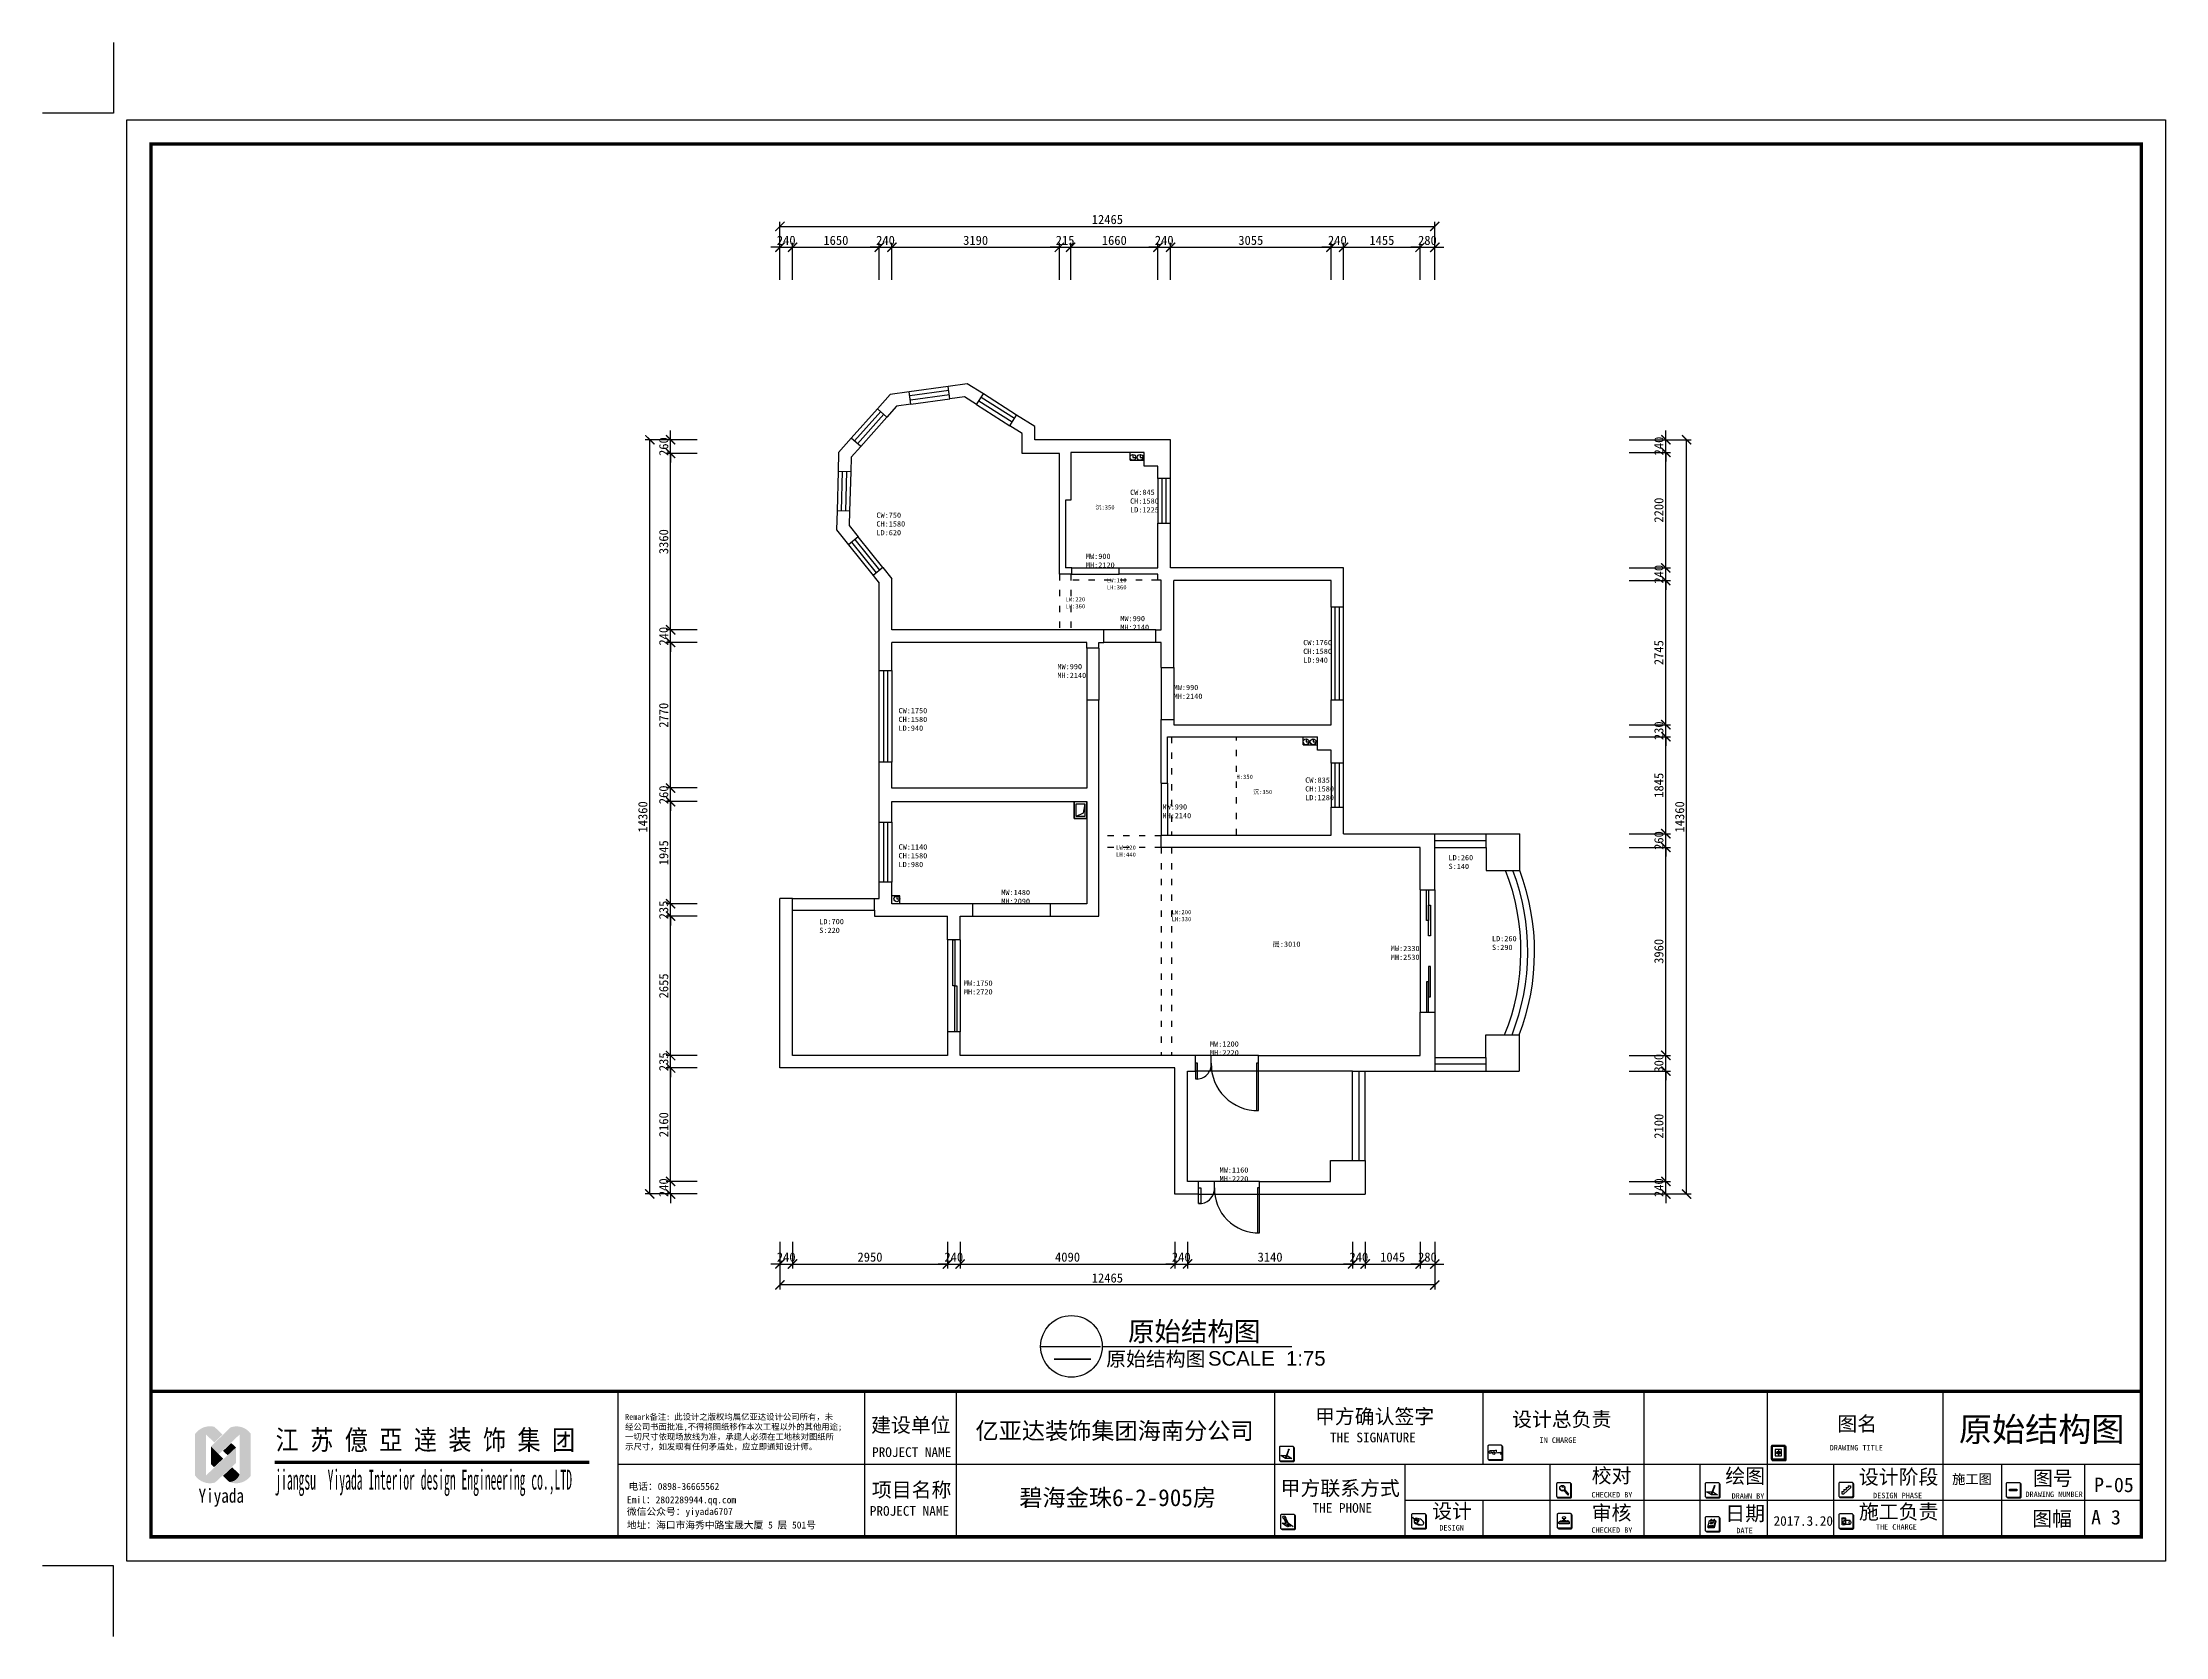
# Model space of a CAD drawing. Header units: millimetres. Extents: x -1705246 to 222838, y -3231245 to 126310.
# Drawn here: x -152361 to -111949, y -11478 to 18873 of the extents above; entities that cross this region are included whole.
import ezdxf
from ezdxf.enums import TextEntityAlignment as Align

# ---------------------------------------------------------------- set-up
doc = ezdxf.new("R2010")
doc.units = ezdxf.units.MM
doc.header["$PDMODE"] = 35
doc.linetypes.add('ACAD_ISO03W100', pattern=[30, 12, -18])
for name, color, linetype in [('0-01图框模板说明', 2, 'Continuous'), ('0-02图框细线', 136, 'Continuous'), ('0-03图名、索引', 6, 'Continuous'), ('06其他', 8, 'Continuous'), ('TK', 1, 'Continuous')]:
    doc.layers.add(name, color=color, linetype=linetype)
doc.layers.add('Z not print', color=8, linetype='Continuous', plot=False)
doc.styles.add('ar', font='arial.ttf')
doc.styles.add('H1', font='')
doc.styles.add('ST', font='')
doc.styles.get("Standard").update_dxf_attribs({"font": ''})
doc.styles.add('仿宋', font='')
doc.styles.add('黑体', font='simhei.ttf')
doc.styles.get('H1').set_extended_font_data('SimSun')
doc.styles.get('ST').set_extended_font_data('NSimSun')
doc.styles.get('Standard').set_extended_font_data('SimSun')
doc.styles.get('仿宋').set_extended_font_data('SimSun')
doc.linetypes.add('FENCELINE1', pattern='A,6.35,-2.54,[133,ltypeshp.shx,S=2.54,R=0,X=-2.54,Y=0],-2.54,25.4', length=36.83)
doc.dimstyles.new('ISO-25', dxfattribs={"dimscale": 70, "dimtxt": 2.5, "dimasz": 2.5, "dimexe": 1.25, "dimexo": 0.625, "dimtad": 1, "dimdec": 0, "dimtxsty": 'Standard', "dimblk": 'ARCHTICK', "dimcen": 2.5, "dimclrd": 251, "dimclre": 251, "dimclrt": 3, "dimadec": 0, "dimazin": 0, "dimtfac": 1, "dimtdec": 0, "dimtix": 1, "dimtmove": 2, "dimatfit": 3, "dimfxl": 1, "dimarcsym": 0})

msp = doc.modelspace()

# ---------------------------------------------------------------- texts
at = {"color": 2, "style": 'ar'}
msp.add_text('SCALE  1:75', height=277.2, dxfattribs=at).set_placement((-130175.4, -6320.2))
at = {"width": 639.243, "attachment_point": 1, "style": '仿宋'}
for s, insert, char_height in [('CW:845\\PCH:1580\\PLD:1225', (-131658.4, 10358.3), 100), ('CW:750\\PCH:1580\\PLD:620', (-136486.8, 9922.8), 100), ('沉:350', (-132316.2, 10060.5), 80), ('MW:900\\PMH:2120', (-132499.1, 9139.4), 100), ('LW:110\\PLH:360', (-132100.9, 8672.1), 80), ('LW:220\\PLH:360', (-132887.6, 8310.7), 80), ('MW:990\\PMH:2140', (-131844.1, 7954.4), 100), ('CW:1760\\PCH:1580\\PLD:940', (-128362.7, 7497.4), 100), ('MW:990\\PMH:2140', (-133041.8, 7039.7), 100), ('MW:990\\PMH:2140', (-130828.9, 6642), 100), ('CW:1750\\PCH:1580\\PLD:940', (-136066.9, 6200.8), 100), ('H:350', (-129633.9, 4931.1), 80), ('CW:835\\PCH:1580\\PLD:1280', (-128325.1, 4878.5), 100), ('沉:350', (-129314.3, 4642.7), 80), ('MW:990\\PMH:2140', (-131042.5, 4369), 100), ('CW:1140\\PCH:1580\\PLD:980', (-136066, 3605.1), 100), ('LW:220\\PLH:440', (-131924.2, 3584.2), 80), ('LD:260\\PS:140', (-125597.2, 3402.5), 100), ('MW:1480\\PMH:2090', (-134110.3, 2739.4), 100), ('LD:700\\PS:220', (-137575.6, 2184.9), 100), ('LW:200\\PLH:330', (-130868.9, 2354.6), 80), ('层:3010', (-128947.1, 1755.8), 100), ('MW:2330\\PMH:2530', (-126695.6, 1672.9), 100), ('LD:260\\PS:290', (-124769.5, 1859.9), 100), ('MW:1750\\PMH:2720', (-134822.3, 1013.9), 100), ('MW:1200\\PMH:2220', (-130136.8, -145.6), 100), ('MW:1160\\PMH:2220', (-129954.1, -2545.6), 100)]:
    msp.add_mtext(s, dxfattribs=dict(at, insert=insert, char_height=char_height))
at = {"color": 2, "style": 'ar', "flags": 8}
msp.add_attdef('原始结构图', text='原始结构图', height=369.6, dxfattribs=at).set_placement((-130438.2, -5661.7), align=Align.MIDDLE)
at = {"color": 2, "style": 'ST', "flags": 8}
msp.add_attdef('原始结构图', (-132114.2, -6331.3), '平面图', height=277.2, dxfattribs=at)
at = {"color": 2, "style": 'ar', "width": 7.452088, "flags": 8}
msp.add_attdef('-', text='-', height=277.2, dxfattribs=at).set_placement((-133236.4, -6301.8), (-132275.4, -6301.8), align=Align.FIT)
at = {"layer": '0-02图框细线'}
for s, insert, char_height, attachment_point in [('{\\fSimHei|b0|i0|c134|p2;Remark备注: 此设计之版权均属亿亚达设计公司所有，未\\P经公司书面批准,不得将图纸移作本次工程以外的其他用途;\\P一切尺寸依现场放线为准，承建人必须在工地核对图纸所\\P示尺寸，如发现有任何矛盾处，应立即通知设计师。}', (-141271, -7936.9), 113.584, 7), ('{\\fSimSun|b0|i0|c134|p2;建设单位}', (-136588.4, -7466.6), 277.2, 4), ('{\\fSimSun|b0|i0|c134|p2;甲方确认签字}', (-128138.4, -7303.5), 277.2, 4), ('{\\fSimSun|b0|i0|c134|p2;设计总负责}', (-124386.8, -7356.7), 277.2, 4), ('{\\fSimSun|b0|i0|c134|p2;图名}', (-118196.7, -7440.7), 277.2, 4), ('{\\fSimSun|b0|i0|c134|p2;THE SIGNATURE}', (-127854.2, -7689.6), 184.8, 4), ('{\\fSimSun|b0|i0|c134|p2;PROJECT NAME}', (-136569.9, -7967.9), 184.8, 4), ('{\\fSimSun|b0|i0|c134|p2;IN CHARGE}', (-123863.9, -7739.8), 104.119, 4), ('{\\fSimSun|b0|i0|c134|p2;DRAWING TITLE}', (-118341, -7884.3), 104.119, 4), ('{\\fSimSun|b0|i0|c134|p2;甲方联系方式}', (-128792.5, -8669.4), 277.2, 4), ('{\\fSimSun|b0|i0|c134|p2;校对}', (-122871.9, -8428.3), 277.2, 4), ('{\\fSimSun|b0|i0|c134|p2;绘图}', (-120328.7, -8436.2), 277.2, 4), ('{\\fSimSun|b0|i0|c134|p2;设计阶段}', (-117785.4, -8454.8), 277.2, 4), ('{\\fSimHei|b0|i0|c134|p2;施工图}', (-115632.5, -8491.1), 184.8, 5), ('{\\fSimSun|b0|i0|c134|p2;图号}', (-114471.5, -8477.8), 277.2, 4), ('{\\fSimSun|b0|i0|c134|p2;P-05}', (-113308.5, -8592.2), 277.2, 4), ('{\\fSimSun|b0|i0|c134|p2;Emil：2802289944.qq.com}', (-141235.6, -8893.7), 132.515, 4), ('{\\fSimSun|b0|i0|c134|p2;电话：0898-36665562  }', (-141205.9, -8626.9), 132.515, 4), ('{\\fSimSun|b0|i0|c134|p2;项目名称}', (-136573.1, -8699.5), 277.2, 4), ('{\\fSimSun|b0|i0|c134|p2;CHECKED BY}', (-122876.3, -8778.9), 104.119, 4), ('{\\fSimSun|b0|i0|c134|p2;DRAWN BY}', (-120209, -8800.5), 104.119, 4), ('{\\fSimSun|b0|i0|c134|p2;DESIGN PHASE}', (-117516.6, -8792.3), 104.119, 4), ('{\\fSimSun|b0|i0|c134|p2;DRAWING NUMBER}', (-114615.3, -8769.9), 104.119, 4), ('{\\fSimSun|b0|i0|c134|p2;微信公众号：yiyada6707}', (-141235.6, -9117), 132.515, 4), ('{\\fSimSun|b0|i0|c134|p2;地址：海口市海秀中路宝晟大厦 5 层 501号}', (-141237.2, -9363), 132.515, 4), ('{\\fSimSun|b0|i0|c134|p2;PROJECT NAME}', (-136612.9, -9088), 184.8, 4), ('{\\fSimSun|b0|i0|c134|p2;THE PHONE}', (-128185.8, -9031.4), 184.8, 4), ('{\\fSimSun|b0|i0|c134|p2;设计}', (-125907.8, -9105.6), 277.2, 4), ('{\\fSimSun|b0|i0|c134|p2;审核}', (-122871.9, -9137), 277.2, 4), ('{\\fSimSun|b0|i0|c134|p2;日期}', (-120328.7, -9149.6), 277.2, 4), ('2017.3.20', (-119410.4, -9278), 184.8, 4), ('{\\fSimSun|b0|i0|c134|p2;施工负责}', (-117785.5, -9117.6), 277.2, 4), ('{\\fSimSun|b0|i0|c134|p2;图幅}', (-114486.5, -9248.6), 277.2, 4), ('{\\fSimSun|b0|i0|c134|p2;A 3}', (-113365.4, -9208.1), 277.2, 4), ('{\\fSimSun|b0|i0|c134|p2;DESIGN}', (-125772, -9408.8), 104.119, 4), ('{\\fSimSun|b0|i0|c134|p2;CHECKED BY}', (-122876.3, -9451.2), 104.119, 4), ('{\\fSimSun|b0|i0|c134|p2;DATE}', (-120118.4, -9460), 104.119, 4), ('{\\fSimSun|b0|i0|c134|p2;THE CHARGE}', (-117461.6, -9392.3), 104.119, 4)]:
    msp.add_mtext(s, dxfattribs=dict(at, insert=insert, char_height=char_height, attachment_point=attachment_point))
at = {"layer": '0-02图框细线', "char_height": 323.4, "attachment_point": 5, "style": '黑体'}
for s, insert in [('亿亚达装饰集团海南分公司', (-131954.5, -7579.4)), ('{\\fSimSun|b0|i0|c134|p2;碧海金珠6-2-905房}', (-131894.9, -8851))]:
    msp.add_mtext(s, dxfattribs=dict(at, insert=insert))
at = {"layer": '0-03图名、索引', "insert": (-114306.5, -7558.2), "char_height": 283.961, "attachment_point": 5}
msp.add_mtext('{\\fSimSun|b0|i0|c134|p2;\\H1.627x;\\C2;原始结构图} ', dxfattribs=at)
at = {"layer": 'TK', "color": 150, "style": 'H1'}
for s, height, width, p in [('江 苏 億 亞 逹 装 饰 集 团', 378.615, 0.85, (-147923.5, -7923.7)), ('jiangsu  Yiyada Interior design Engineering co.,LTD', 378.615, 0.43, (-147929.6, -8680.7)), ('Yiyada ', 265.03, 0.8, (-149390.9, -8929.1))]:
    msp.add_text(s, height=height, dxfattribs=dict(at, width=width)).set_placement(p)

# ---------------------------------------------------------------- blocks, each defined once
blk = doc.blocks.new('_ArchTick')
at = {"color": 0, "linetype": 'ByBlock', "const_width": 0.15}
blk.add_lwpolyline([(-0.5, -0.5), (0.5, 0.5)], dxfattribs=at)
blk = doc.blocks.new('*D96')
at = {"color": 251, "lineweight": -2}
for p, q in [((-139902, -2812), (-140492, -2812)), ((-140405, -2812), (-140405, -2637)), ((-140405, -3052), (-140405, -2812)), ((-139902, -3052), (-140492, -3052)), ((-140405, -3052), (-140405, -3227))]:
    blk.add_line(p, q, dxfattribs=at)
at = {"layer": 'Defpoints', "color": 0}
for p in [(-140405, -2812), (-139858, -2812), (-139858, -3052)]:
    blk.add_point(p, dxfattribs=at)
at = {"color": 251, "lineweight": -2, "xscale": 175, "yscale": 175, "zscale": 175}
for p, rotation in [((-140405, -2812), 270), ((-140405, -3052), 90)]:
    blk.add_blockref('_ArchTick', p, dxfattribs=dict(at, rotation=rotation))
at = {"color": 3, "insert": (-140536, -2932), "char_height": 175, "attachment_point": 5, "rotation": 90}
blk.add_mtext('240', dxfattribs=at)
blk = doc.blocks.new('*D97')
at = {"color": 251, "lineweight": -2}
for p, q in [((-139902, -652), (-140492, -652)), ((-140405, -2812), (-140405, -652)), ((-139902, -2812), (-140492, -2812))]:
    blk.add_line(p, q, dxfattribs=at)
at = {"layer": 'Defpoints', "color": 0}
for p in [(-140405, -652), (-139858, -652), (-139858, -2812)]:
    blk.add_point(p, dxfattribs=at)
at = {"color": 251, "lineweight": -2, "xscale": 175, "yscale": 175, "zscale": 175}
for p, rotation in [((-140405, -652), 90), ((-140405, -2812), 270)]:
    blk.add_blockref('_ArchTick', p, dxfattribs=dict(at, rotation=rotation))
at = {"color": 3, "insert": (-140536, -1732), "char_height": 175, "attachment_point": 5, "rotation": 90}
blk.add_mtext('2160', dxfattribs=at)
blk = doc.blocks.new('*D98')
at = {"color": 251, "lineweight": -2}
for p, q in [((-140405, -417), (-140405, -242)), ((-139902, -417), (-140492, -417)), ((-139902, -652), (-140492, -652)), ((-140405, -652), (-140405, -417)), ((-140405, -652), (-140405, -827))]:
    blk.add_line(p, q, dxfattribs=at)
at = {"layer": 'Defpoints', "color": 0}
for p in [(-140405, -417), (-139858, -417), (-139858, -652)]:
    blk.add_point(p, dxfattribs=at)
at = {"color": 251, "lineweight": -2, "xscale": 175, "yscale": 175, "zscale": 175}
for p, rotation in [((-140405, -417), 270), ((-140405, -652), 90)]:
    blk.add_blockref('_ArchTick', p, dxfattribs=dict(at, rotation=rotation))
at = {"color": 3, "insert": (-140536, -535), "char_height": 175, "attachment_point": 5, "rotation": 90}
blk.add_mtext('235', dxfattribs=at)
blk = doc.blocks.new('*D99')
at = {"color": 251, "lineweight": -2}
for p, q in [((-139902, 2238), (-140492, 2238)), ((-140405, -417), (-140405, 2238)), ((-139902, -417), (-140492, -417))]:
    blk.add_line(p, q, dxfattribs=at)
at = {"layer": 'Defpoints', "color": 0}
for p in [(-140405, 2238), (-139858, 2238), (-139858, -417)]:
    blk.add_point(p, dxfattribs=at)
at = {"color": 251, "lineweight": -2, "xscale": 175, "yscale": 175, "zscale": 175}
for p, rotation in [((-140405, 2238), 90), ((-140405, -417), 270)]:
    blk.add_blockref('_ArchTick', p, dxfattribs=dict(at, rotation=rotation))
at = {"color": 3, "insert": (-140536, 910), "char_height": 175, "attachment_point": 5, "rotation": 90}
blk.add_mtext('2655', dxfattribs=at)
blk = doc.blocks.new('*D100')
at = {"color": 251, "lineweight": -2}
for p, q in [((-139902, 2473), (-140492, 2473)), ((-140405, 2473), (-140405, 2648)), ((-140405, 2238), (-140405, 2473)), ((-139902, 2238), (-140492, 2238)), ((-140405, 2238), (-140405, 2063))]:
    blk.add_line(p, q, dxfattribs=at)
at = {"layer": 'Defpoints', "color": 0}
for p in [(-140405, 2473), (-139858, 2473), (-139858, 2238)]:
    blk.add_point(p, dxfattribs=at)
at = {"color": 251, "lineweight": -2, "xscale": 175, "yscale": 175, "zscale": 175}
for p, rotation in [((-140405, 2473), 270), ((-140405, 2238), 90)]:
    blk.add_blockref('_ArchTick', p, dxfattribs=dict(at, rotation=rotation))
at = {"color": 3, "insert": (-140536, 2355), "char_height": 175, "attachment_point": 5, "rotation": 90}
blk.add_mtext('235', dxfattribs=at)
blk = doc.blocks.new('*D101')
at = {"color": 251, "lineweight": -2}
for p, q in [((-139902, 4418), (-140492, 4418)), ((-140405, 2473), (-140405, 4418)), ((-139902, 2473), (-140492, 2473))]:
    blk.add_line(p, q, dxfattribs=at)
at = {"layer": 'Defpoints', "color": 0}
for p in [(-140405, 4418), (-139858, 4418), (-139858, 2473)]:
    blk.add_point(p, dxfattribs=at)
at = {"color": 251, "lineweight": -2, "xscale": 175, "yscale": 175, "zscale": 175}
for p, rotation in [((-140405, 4418), 90), ((-140405, 2473), 270)]:
    blk.add_blockref('_ArchTick', p, dxfattribs=dict(at, rotation=rotation))
at = {"color": 3, "insert": (-140536, 3445), "char_height": 175, "attachment_point": 5, "rotation": 90}
blk.add_mtext('1945', dxfattribs=at)
blk = doc.blocks.new('*D102')
at = {"color": 251, "lineweight": -2}
for p, q in [((-140405, 4678), (-140405, 4853)), ((-139902, 4678), (-140492, 4678)), ((-140405, 4418), (-140405, 4678)), ((-139902, 4418), (-140492, 4418)), ((-140405, 4418), (-140405, 4243))]:
    blk.add_line(p, q, dxfattribs=at)
at = {"layer": 'Defpoints', "color": 0}
for p in [(-140405, 4678), (-139858, 4678), (-139858, 4418)]:
    blk.add_point(p, dxfattribs=at)
at = {"color": 251, "lineweight": -2, "xscale": 175, "yscale": 175, "zscale": 175}
for p, rotation in [((-140405, 4678), 270), ((-140405, 4418), 90)]:
    blk.add_blockref('_ArchTick', p, dxfattribs=dict(at, rotation=rotation))
at = {"color": 3, "insert": (-140536, 4548), "char_height": 175, "attachment_point": 5, "rotation": 90}
blk.add_mtext('260', dxfattribs=at)
blk = doc.blocks.new('*D103')
at = {"color": 251, "lineweight": -2}
for p, q in [((-139902, 7448), (-140492, 7448)), ((-140405, 4678), (-140405, 7448)), ((-139902, 4678), (-140492, 4678))]:
    blk.add_line(p, q, dxfattribs=at)
at = {"layer": 'Defpoints', "color": 0}
for p in [(-140405, 7448), (-139858, 7448), (-139858, 4678)]:
    blk.add_point(p, dxfattribs=at)
at = {"color": 251, "lineweight": -2, "xscale": 175, "yscale": 175, "zscale": 175}
for p, rotation in [((-140405, 7448), 90), ((-140405, 4678), 270)]:
    blk.add_blockref('_ArchTick', p, dxfattribs=dict(at, rotation=rotation))
at = {"color": 3, "insert": (-140536, 6063), "char_height": 175, "attachment_point": 5, "rotation": 90}
blk.add_mtext('2770', dxfattribs=at)
blk = doc.blocks.new('*D104')
at = {"color": 251, "lineweight": -2}
for p, q in [((-139902, 7688), (-140492, 7688)), ((-140405, 7688), (-140405, 7863)), ((-140405, 7448), (-140405, 7688)), ((-139902, 7448), (-140492, 7448)), ((-140405, 7448), (-140405, 7273))]:
    blk.add_line(p, q, dxfattribs=at)
at = {"layer": 'Defpoints', "color": 0}
for p in [(-140405, 7688), (-139858, 7688), (-139858, 7448)]:
    blk.add_point(p, dxfattribs=at)
at = {"color": 251, "lineweight": -2, "xscale": 175, "yscale": 175, "zscale": 175}
for p, rotation in [((-140405, 7688), 270), ((-140405, 7448), 90)]:
    blk.add_blockref('_ArchTick', p, dxfattribs=dict(at, rotation=rotation))
at = {"color": 3, "insert": (-140536, 7568), "char_height": 175, "attachment_point": 5, "rotation": 90}
blk.add_mtext('240', dxfattribs=at)
blk = doc.blocks.new('*D105')
at = {"color": 251, "lineweight": -2}
for p, q in [((-139902, 11048), (-140492, 11048)), ((-140405, 7688), (-140405, 11048)), ((-139902, 7688), (-140492, 7688))]:
    blk.add_line(p, q, dxfattribs=at)
at = {"layer": 'Defpoints', "color": 0}
for p in [(-140405, 11048), (-139858, 11048), (-139858, 7688)]:
    blk.add_point(p, dxfattribs=at)
at = {"color": 251, "lineweight": -2, "xscale": 175, "yscale": 175, "zscale": 175}
for p, rotation in [((-140405, 11048), 90), ((-140405, 7688), 270)]:
    blk.add_blockref('_ArchTick', p, dxfattribs=dict(at, rotation=rotation))
at = {"color": 3, "insert": (-140536, 9368), "char_height": 175, "attachment_point": 5, "rotation": 90}
blk.add_mtext('3360', dxfattribs=at)
blk = doc.blocks.new('*D106')
at = {"color": 251, "lineweight": -2}
for p, q in [((-140405, 11308), (-140405, 11483)), ((-139902, 11308), (-140492, 11308)), ((-139902, 11048), (-140492, 11048)), ((-140405, 11048), (-140405, 11308)), ((-140405, 11048), (-140405, 10873))]:
    blk.add_line(p, q, dxfattribs=at)
at = {"layer": 'Defpoints', "color": 0}
for p in [(-140405, 11308), (-139858, 11308), (-139858, 11048)]:
    blk.add_point(p, dxfattribs=at)
at = {"color": 251, "lineweight": -2, "xscale": 175, "yscale": 175, "zscale": 175}
for p, rotation in [((-140405, 11308), 270), ((-140405, 11048), 90)]:
    blk.add_blockref('_ArchTick', p, dxfattribs=dict(at, rotation=rotation))
at = {"color": 3, "insert": (-140536, 11178), "char_height": 175, "attachment_point": 5, "rotation": 90}
blk.add_mtext('260', dxfattribs=at)
blk = doc.blocks.new('*D107')
at = {"color": 251, "lineweight": -2}
for p, q in [((-122161, -2812), (-121374, -2812)), ((-121461, -2812), (-121461, -2637)), ((-121461, -3052), (-121461, -2812)), ((-122161, -3052), (-121374, -3052)), ((-121461, -3052), (-121461, -3227))]:
    blk.add_line(p, q, dxfattribs=at)
at = {"layer": 'Defpoints', "color": 0}
for p in [(-122204, -2812), (-121461, -2812), (-122204, -3052)]:
    blk.add_point(p, dxfattribs=at)
at = {"color": 251, "lineweight": -2, "xscale": 175, "yscale": 175, "zscale": 175}
for p, rotation in [((-121461, -2812), 270), ((-121461, -3052), 90)]:
    blk.add_blockref('_ArchTick', p, dxfattribs=dict(at, rotation=rotation))
at = {"color": 3, "insert": (-121593, -2932), "char_height": 175, "attachment_point": 5, "rotation": 90}
blk.add_mtext('240', dxfattribs=at)
blk = doc.blocks.new('*D108')
at = {"color": 251, "lineweight": -2}
for p, q in [((-122161, -712), (-121374, -712)), ((-121461, -2812), (-121461, -712)), ((-122161, -2812), (-121374, -2812))]:
    blk.add_line(p, q, dxfattribs=at)
at = {"layer": 'Defpoints', "color": 0}
for p in [(-122204, -712), (-121461, -712), (-122204, -2812)]:
    blk.add_point(p, dxfattribs=at)
at = {"color": 251, "lineweight": -2, "xscale": 175, "yscale": 175, "zscale": 175}
for p, rotation in [((-121461, -712), 90), ((-121461, -2812), 270)]:
    blk.add_blockref('_ArchTick', p, dxfattribs=dict(at, rotation=rotation))
at = {"color": 3, "insert": (-121593, -1762), "char_height": 175, "attachment_point": 5, "rotation": 90}
blk.add_mtext('2100', dxfattribs=at)
blk = doc.blocks.new('*D109')
at = {"color": 251, "lineweight": -2}
for p, q in [((-121461, -412), (-121461, -237)), ((-122161, -412), (-121374, -412)), ((-122161, -712), (-121374, -712)), ((-121461, -712), (-121461, -412)), ((-121461, -712), (-121461, -887))]:
    blk.add_line(p, q, dxfattribs=at)
at = {"layer": 'Defpoints', "color": 0}
for p in [(-122204, -412), (-122204, -712), (-121461, -412)]:
    blk.add_point(p, dxfattribs=at)
at = {"color": 251, "lineweight": -2, "xscale": 175, "yscale": 175, "zscale": 175}
for p, rotation in [((-121461, -412), 270), ((-121461, -712), 90)]:
    blk.add_blockref('_ArchTick', p, dxfattribs=dict(at, rotation=rotation))
at = {"color": 3, "insert": (-121593, -562), "char_height": 175, "attachment_point": 5, "rotation": 90}
blk.add_mtext('300', dxfattribs=at)
blk = doc.blocks.new('*D110')
at = {"color": 251, "lineweight": -2}
for p, q in [((-122161, 3548), (-121374, 3548)), ((-121461, -412), (-121461, 3548)), ((-122161, -412), (-121374, -412))]:
    blk.add_line(p, q, dxfattribs=at)
at = {"layer": 'Defpoints', "color": 0}
for p in [(-122204, 3548), (-121461, 3548), (-122204, -412)]:
    blk.add_point(p, dxfattribs=at)
at = {"color": 251, "lineweight": -2, "xscale": 175, "yscale": 175, "zscale": 175}
for p, rotation in [((-121461, 3548), 90), ((-121461, -412), 270)]:
    blk.add_blockref('_ArchTick', p, dxfattribs=dict(at, rotation=rotation))
at = {"color": 3, "insert": (-121593, 1568), "char_height": 175, "attachment_point": 5, "rotation": 90}
blk.add_mtext('3960', dxfattribs=at)
blk = doc.blocks.new('*D111')
at = {"color": 251, "lineweight": -2}
for p, q in [((-122161, 3808), (-121374, 3808)), ((-121461, 3808), (-121461, 3983)), ((-121461, 3548), (-121461, 3808)), ((-122161, 3548), (-121374, 3548)), ((-121461, 3548), (-121461, 3373))]:
    blk.add_line(p, q, dxfattribs=at)
at = {"layer": 'Defpoints', "color": 0}
for p in [(-122204, 3808), (-121461, 3808), (-122204, 3548)]:
    blk.add_point(p, dxfattribs=at)
at = {"color": 251, "lineweight": -2, "xscale": 175, "yscale": 175, "zscale": 175}
for p, rotation in [((-121461, 3808), 270), ((-121461, 3548), 90)]:
    blk.add_blockref('_ArchTick', p, dxfattribs=dict(at, rotation=rotation))
at = {"color": 3, "insert": (-121593, 3678), "char_height": 175, "attachment_point": 5, "rotation": 90}
blk.add_mtext('260', dxfattribs=at)
blk = doc.blocks.new('*D112')
at = {"color": 251, "lineweight": -2}
for p, q in [((-122161, 5653), (-121374, 5653)), ((-121461, 3808), (-121461, 5653)), ((-122161, 3808), (-121374, 3808))]:
    blk.add_line(p, q, dxfattribs=at)
at = {"layer": 'Defpoints', "color": 0}
for p in [(-122204, 5653), (-121461, 5653), (-122204, 3808)]:
    blk.add_point(p, dxfattribs=at)
at = {"color": 251, "lineweight": -2, "xscale": 175, "yscale": 175, "zscale": 175}
for p, rotation in [((-121461, 5653), 90), ((-121461, 3808), 270)]:
    blk.add_blockref('_ArchTick', p, dxfattribs=dict(at, rotation=rotation))
at = {"color": 3, "insert": (-121593, 4730), "char_height": 175, "attachment_point": 5, "rotation": 90}
blk.add_mtext('1845', dxfattribs=at)
blk = doc.blocks.new('*D113')
at = {"color": 251, "lineweight": -2}
for p, q in [((-122161, 5883), (-121374, 5883)), ((-121461, 5883), (-121461, 6058)), ((-121461, 5653), (-121461, 5883)), ((-122161, 5653), (-121374, 5653)), ((-121461, 5653), (-121461, 5478))]:
    blk.add_line(p, q, dxfattribs=at)
at = {"layer": 'Defpoints', "color": 0}
for p in [(-122204, 5883), (-121461, 5883), (-122204, 5653)]:
    blk.add_point(p, dxfattribs=at)
at = {"color": 251, "lineweight": -2, "xscale": 175, "yscale": 175, "zscale": 175}
for p, rotation in [((-121461, 5883), 270), ((-121461, 5653), 90)]:
    blk.add_blockref('_ArchTick', p, dxfattribs=dict(at, rotation=rotation))
at = {"color": 3, "insert": (-121593, 5768), "char_height": 175, "attachment_point": 5, "rotation": 90}
blk.add_mtext('230', dxfattribs=at)
blk = doc.blocks.new('*D114')
at = {"color": 251, "lineweight": -2}
for p, q in [((-122161, 8628), (-121374, 8628)), ((-121461, 5883), (-121461, 8628)), ((-122161, 5883), (-121374, 5883))]:
    blk.add_line(p, q, dxfattribs=at)
at = {"layer": 'Defpoints', "color": 0}
for p in [(-122204, 8628), (-121461, 8628), (-122204, 5883)]:
    blk.add_point(p, dxfattribs=at)
at = {"color": 251, "lineweight": -2, "xscale": 175, "yscale": 175, "zscale": 175}
for p, rotation in [((-121461, 8628), 90), ((-121461, 5883), 270)]:
    blk.add_blockref('_ArchTick', p, dxfattribs=dict(at, rotation=rotation))
at = {"color": 3, "insert": (-121593, 7255), "char_height": 175, "attachment_point": 5, "rotation": 90}
blk.add_mtext('2745', dxfattribs=at)
blk = doc.blocks.new('*D115')
at = {"color": 251, "lineweight": -2}
for p, q in [((-121461, 8868), (-121461, 9043)), ((-122161, 8868), (-121374, 8868)), ((-122161, 8628), (-121374, 8628)), ((-121461, 8628), (-121461, 8868)), ((-121461, 8628), (-121461, 8453))]:
    blk.add_line(p, q, dxfattribs=at)
at = {"layer": 'Defpoints', "color": 0}
for p in [(-122204, 8868), (-122204, 8628), (-121461, 8868)]:
    blk.add_point(p, dxfattribs=at)
at = {"color": 251, "lineweight": -2, "xscale": 175, "yscale": 175, "zscale": 175}
for p, rotation in [((-121461, 8868), 270), ((-121461, 8628), 90)]:
    blk.add_blockref('_ArchTick', p, dxfattribs=dict(at, rotation=rotation))
at = {"color": 3, "insert": (-121593, 8748), "char_height": 175, "attachment_point": 5, "rotation": 90}
blk.add_mtext('240', dxfattribs=at)
blk = doc.blocks.new('*D116')
at = {"color": 251, "lineweight": -2}
for p, q in [((-122161, 11068), (-121374, 11068)), ((-121461, 8868), (-121461, 11068)), ((-122161, 8868), (-121374, 8868))]:
    blk.add_line(p, q, dxfattribs=at)
at = {"layer": 'Defpoints', "color": 0}
for p in [(-122204, 11068), (-121461, 11068), (-122204, 8868)]:
    blk.add_point(p, dxfattribs=at)
at = {"color": 251, "lineweight": -2, "xscale": 175, "yscale": 175, "zscale": 175}
for p, rotation in [((-121461, 11068), 90), ((-121461, 8868), 270)]:
    blk.add_blockref('_ArchTick', p, dxfattribs=dict(at, rotation=rotation))
at = {"color": 3, "insert": (-121593, 9968), "char_height": 175, "attachment_point": 5, "rotation": 90}
blk.add_mtext('2200', dxfattribs=at)
blk = doc.blocks.new('*D117')
at = {"color": 251, "lineweight": -2}
for p, q in [((-121461, 11308), (-121461, 11483)), ((-122161, 11308), (-121374, 11308)), ((-122161, 11068), (-121374, 11068)), ((-121461, 11068), (-121461, 11308)), ((-121461, 11068), (-121461, 10893))]:
    blk.add_line(p, q, dxfattribs=at)
at = {"layer": 'Defpoints', "color": 0}
for p in [(-122204, 11308), (-122204, 11068), (-121461, 11308)]:
    blk.add_point(p, dxfattribs=at)
at = {"color": 251, "lineweight": -2, "xscale": 175, "yscale": 175, "zscale": 175}
for p, rotation in [((-121461, 11308), 270), ((-121461, 11068), 90)]:
    blk.add_blockref('_ArchTick', p, dxfattribs=dict(at, rotation=rotation))
at = {"color": 3, "insert": (-121593, 11188), "char_height": 175, "attachment_point": 5, "rotation": 90}
blk.add_mtext('240', dxfattribs=at)
blk = doc.blocks.new('*D118')
at = {"color": 251, "lineweight": -2}
for p, q in [((-138324, -3962), (-138324, -4472)), ((-138084, -3962), (-138084, -4472)), ((-138324, -4385), (-138499, -4385)), ((-138324, -4385), (-138084, -4385)), ((-138084, -4385), (-137909, -4385))]:
    blk.add_line(p, q, dxfattribs=at)
at = {"layer": 'Defpoints', "color": 0}
for p in [(-138324, -3918), (-138084, -3918), (-138084, -4385)]:
    blk.add_point(p, dxfattribs=at)
at = {"color": 251, "lineweight": -2, "xscale": 175, "yscale": 175, "zscale": 175}
blk.add_blockref('_ArchTick', (-138324, -4385), dxfattribs=at)
at = {"color": 251, "lineweight": -2, "xscale": 175, "yscale": 175, "zscale": 175, "rotation": 180}
blk.add_blockref('_ArchTick', (-138084, -4385), dxfattribs=at)
at = {"color": 3, "insert": (-138204, -4254), "char_height": 175, "attachment_point": 5}
blk.add_mtext('240', dxfattribs=at)
blk = doc.blocks.new('*D119')
at = {"color": 251, "lineweight": -2}
for p, q in [((-138084, -3962), (-138084, -4472)), ((-135134, -3962), (-135134, -4472)), ((-138084, -4385), (-135134, -4385))]:
    blk.add_line(p, q, dxfattribs=at)
at = {"layer": 'Defpoints', "color": 0}
for p in [(-138084, -3918), (-135134, -3918), (-135134, -4385)]:
    blk.add_point(p, dxfattribs=at)
at = {"color": 251, "lineweight": -2, "xscale": 175, "yscale": 175, "zscale": 175, "rotation": 180}
blk.add_blockref('_ArchTick', (-138084, -4385), dxfattribs=at)
at = {"color": 251, "lineweight": -2, "xscale": 175, "yscale": 175, "zscale": 175}
blk.add_blockref('_ArchTick', (-135134, -4385), dxfattribs=at)
at = {"color": 3, "insert": (-136609, -4254), "char_height": 175, "attachment_point": 5}
blk.add_mtext('2950', dxfattribs=at)
blk = doc.blocks.new('*D120')
at = {"color": 251, "lineweight": -2}
for p, q in [((-135134, -3962), (-135134, -4472)), ((-134894, -3962), (-134894, -4472)), ((-135134, -4385), (-135309, -4385)), ((-135134, -4385), (-134894, -4385)), ((-134894, -4385), (-134719, -4385))]:
    blk.add_line(p, q, dxfattribs=at)
at = {"layer": 'Defpoints', "color": 0}
for p in [(-135134, -3918), (-134894, -3918), (-134894, -4385)]:
    blk.add_point(p, dxfattribs=at)
at = {"color": 251, "lineweight": -2, "xscale": 175, "yscale": 175, "zscale": 175}
blk.add_blockref('_ArchTick', (-135134, -4385), dxfattribs=at)
at = {"color": 251, "lineweight": -2, "xscale": 175, "yscale": 175, "zscale": 175, "rotation": 180}
blk.add_blockref('_ArchTick', (-134894, -4385), dxfattribs=at)
at = {"color": 3, "insert": (-135014, -4254), "char_height": 175, "attachment_point": 5}
blk.add_mtext('240', dxfattribs=at)
blk = doc.blocks.new('*D121')
at = {"color": 251, "lineweight": -2}
for p, q in [((-134894, -3962), (-134894, -4472)), ((-130804, -3962), (-130804, -4472)), ((-134894, -4385), (-130804, -4385))]:
    blk.add_line(p, q, dxfattribs=at)
at = {"layer": 'Defpoints', "color": 0}
for p in [(-134894, -3918), (-130804, -3918), (-130804, -4385)]:
    blk.add_point(p, dxfattribs=at)
at = {"color": 251, "lineweight": -2, "xscale": 175, "yscale": 175, "zscale": 175, "rotation": 180}
blk.add_blockref('_ArchTick', (-134894, -4385), dxfattribs=at)
at = {"color": 251, "lineweight": -2, "xscale": 175, "yscale": 175, "zscale": 175}
blk.add_blockref('_ArchTick', (-130804, -4385), dxfattribs=at)
at = {"color": 3, "insert": (-132849, -4254), "char_height": 175, "attachment_point": 5}
blk.add_mtext('4090', dxfattribs=at)
blk = doc.blocks.new('*D122')
at = {"color": 251, "lineweight": -2}
for p, q in [((-130804, -3962), (-130804, -4472)), ((-130564, -3962), (-130564, -4472)), ((-130804, -4385), (-130979, -4385)), ((-130804, -4385), (-130564, -4385)), ((-130564, -4385), (-130389, -4385))]:
    blk.add_line(p, q, dxfattribs=at)
at = {"layer": 'Defpoints', "color": 0}
for p in [(-130804, -3918), (-130564, -3918), (-130564, -4385)]:
    blk.add_point(p, dxfattribs=at)
at = {"color": 251, "lineweight": -2, "xscale": 175, "yscale": 175, "zscale": 175}
blk.add_blockref('_ArchTick', (-130804, -4385), dxfattribs=at)
at = {"color": 251, "lineweight": -2, "xscale": 175, "yscale": 175, "zscale": 175, "rotation": 180}
blk.add_blockref('_ArchTick', (-130564, -4385), dxfattribs=at)
at = {"color": 3, "insert": (-130684, -4254), "char_height": 175, "attachment_point": 5}
blk.add_mtext('240', dxfattribs=at)
blk = doc.blocks.new('*D123')
at = {"color": 251, "lineweight": -2}
for p, q in [((-130564, -3962), (-130564, -4472)), ((-127424, -3962), (-127424, -4472)), ((-130564, -4385), (-127424, -4385))]:
    blk.add_line(p, q, dxfattribs=at)
at = {"layer": 'Defpoints', "color": 0}
for p in [(-130564, -3918), (-127424, -3918), (-127424, -4385)]:
    blk.add_point(p, dxfattribs=at)
at = {"color": 251, "lineweight": -2, "xscale": 175, "yscale": 175, "zscale": 175, "rotation": 180}
blk.add_blockref('_ArchTick', (-130564, -4385), dxfattribs=at)
at = {"color": 251, "lineweight": -2, "xscale": 175, "yscale": 175, "zscale": 175}
blk.add_blockref('_ArchTick', (-127424, -4385), dxfattribs=at)
at = {"color": 3, "insert": (-128994, -4254), "char_height": 175, "attachment_point": 5}
blk.add_mtext('3140', dxfattribs=at)
blk = doc.blocks.new('*D124')
at = {"color": 251, "lineweight": -2}
for p, q in [((-127424, -3962), (-127424, -4472)), ((-127184, -3962), (-127184, -4472)), ((-127424, -4385), (-127599, -4385)), ((-127424, -4385), (-127184, -4385)), ((-127184, -4385), (-127009, -4385))]:
    blk.add_line(p, q, dxfattribs=at)
at = {"layer": 'Defpoints', "color": 0}
for p in [(-127424, -3918), (-127184, -3918), (-127184, -4385)]:
    blk.add_point(p, dxfattribs=at)
at = {"color": 251, "lineweight": -2, "xscale": 175, "yscale": 175, "zscale": 175}
blk.add_blockref('_ArchTick', (-127424, -4385), dxfattribs=at)
at = {"color": 251, "lineweight": -2, "xscale": 175, "yscale": 175, "zscale": 175, "rotation": 180}
blk.add_blockref('_ArchTick', (-127184, -4385), dxfattribs=at)
at = {"color": 3, "insert": (-127304, -4254), "char_height": 175, "attachment_point": 5}
blk.add_mtext('240', dxfattribs=at)
blk = doc.blocks.new('*D125')
at = {"color": 251, "lineweight": -2}
for p, q in [((-127184, -3962), (-127184, -4472)), ((-126139, -3962), (-126139, -4472)), ((-127184, -4385), (-126139, -4385))]:
    blk.add_line(p, q, dxfattribs=at)
at = {"layer": 'Defpoints', "color": 0}
for p in [(-127184, -3918), (-126139, -3918), (-126139, -4385)]:
    blk.add_point(p, dxfattribs=at)
at = {"color": 251, "lineweight": -2, "xscale": 175, "yscale": 175, "zscale": 175, "rotation": 180}
blk.add_blockref('_ArchTick', (-127184, -4385), dxfattribs=at)
at = {"color": 251, "lineweight": -2, "xscale": 175, "yscale": 175, "zscale": 175}
blk.add_blockref('_ArchTick', (-126139, -4385), dxfattribs=at)
at = {"color": 3, "insert": (-126661, -4254), "char_height": 175, "attachment_point": 5}
blk.add_mtext('1045', dxfattribs=at)
blk = doc.blocks.new('*D126')
at = {"color": 251, "lineweight": -2}
for p, q in [((-126139, -3962), (-126139, -4472)), ((-125859, -3962), (-125859, -4472)), ((-126139, -4385), (-126314, -4385)), ((-126139, -4385), (-125859, -4385)), ((-125859, -4385), (-125684, -4385))]:
    blk.add_line(p, q, dxfattribs=at)
at = {"layer": 'Defpoints', "color": 0}
for p in [(-126139, -3918), (-125859, -3918), (-125859, -4385)]:
    blk.add_point(p, dxfattribs=at)
at = {"color": 251, "lineweight": -2, "xscale": 175, "yscale": 175, "zscale": 175}
blk.add_blockref('_ArchTick', (-126139, -4385), dxfattribs=at)
at = {"color": 251, "lineweight": -2, "xscale": 175, "yscale": 175, "zscale": 175, "rotation": 180}
blk.add_blockref('_ArchTick', (-125859, -4385), dxfattribs=at)
at = {"color": 3, "insert": (-125999, -4254), "char_height": 175, "attachment_point": 5}
blk.add_mtext('280', dxfattribs=at)
blk = doc.blocks.new('*D127')
at = {"color": 251, "lineweight": -2}
for p, q in [((-138324, 14973), (-138499, 14973)), ((-138324, 14353), (-138324, 15060)), ((-138324, 14973), (-138084, 14973)), ((-138084, 14353), (-138084, 15060)), ((-138084, 14973), (-137909, 14973))]:
    blk.add_line(p, q, dxfattribs=at)
at = {"layer": 'Defpoints', "color": 0}
for p in [(-138084, 14973), (-138324, 14309), (-138084, 14309)]:
    blk.add_point(p, dxfattribs=at)
at = {"color": 251, "lineweight": -2, "xscale": 175, "yscale": 175, "zscale": 175}
blk.add_blockref('_ArchTick', (-138324, 14973), dxfattribs=at)
at = {"color": 251, "lineweight": -2, "xscale": 175, "yscale": 175, "zscale": 175, "rotation": 180}
blk.add_blockref('_ArchTick', (-138084, 14973), dxfattribs=at)
at = {"color": 3, "insert": (-138204, 15104), "char_height": 175, "attachment_point": 5}
blk.add_mtext('240', dxfattribs=at)
blk = doc.blocks.new('*D128')
at = {"color": 251, "lineweight": -2}
for p, q in [((-138084, 14353), (-138084, 15060)), ((-138084, 14973), (-136434, 14973)), ((-136434, 14353), (-136434, 15060))]:
    blk.add_line(p, q, dxfattribs=at)
at = {"layer": 'Defpoints', "color": 0}
for p in [(-136434, 14973), (-138084, 14309), (-136434, 14309)]:
    blk.add_point(p, dxfattribs=at)
at = {"color": 251, "lineweight": -2, "xscale": 175, "yscale": 175, "zscale": 175, "rotation": 180}
blk.add_blockref('_ArchTick', (-138084, 14973), dxfattribs=at)
at = {"color": 251, "lineweight": -2, "xscale": 175, "yscale": 175, "zscale": 175}
blk.add_blockref('_ArchTick', (-136434, 14973), dxfattribs=at)
at = {"color": 3, "insert": (-137259, 15104), "char_height": 175, "attachment_point": 5}
blk.add_mtext('1650', dxfattribs=at)
blk = doc.blocks.new('*D129')
at = {"color": 251, "lineweight": -2}
for p, q in [((-136434, 14973), (-136609, 14973)), ((-136434, 14353), (-136434, 15060)), ((-136434, 14973), (-136194, 14973)), ((-136194, 14353), (-136194, 15060)), ((-136194, 14973), (-136019, 14973))]:
    blk.add_line(p, q, dxfattribs=at)
at = {"layer": 'Defpoints', "color": 0}
for p in [(-136194, 14973), (-136434, 14309), (-136194, 14309)]:
    blk.add_point(p, dxfattribs=at)
at = {"color": 251, "lineweight": -2, "xscale": 175, "yscale": 175, "zscale": 175}
blk.add_blockref('_ArchTick', (-136434, 14973), dxfattribs=at)
at = {"color": 251, "lineweight": -2, "xscale": 175, "yscale": 175, "zscale": 175, "rotation": 180}
blk.add_blockref('_ArchTick', (-136194, 14973), dxfattribs=at)
at = {"color": 3, "insert": (-136314, 15104), "char_height": 175, "attachment_point": 5}
blk.add_mtext('240', dxfattribs=at)
blk = doc.blocks.new('*D130')
at = {"color": 251, "lineweight": -2}
for p, q in [((-136194, 14353), (-136194, 15060)), ((-136194, 14973), (-133004, 14973)), ((-133004, 14353), (-133004, 15060))]:
    blk.add_line(p, q, dxfattribs=at)
at = {"layer": 'Defpoints', "color": 0}
for p in [(-133004, 14973), (-136194, 14309), (-133004, 14309)]:
    blk.add_point(p, dxfattribs=at)
at = {"color": 251, "lineweight": -2, "xscale": 175, "yscale": 175, "zscale": 175, "rotation": 180}
blk.add_blockref('_ArchTick', (-136194, 14973), dxfattribs=at)
at = {"color": 251, "lineweight": -2, "xscale": 175, "yscale": 175, "zscale": 175}
blk.add_blockref('_ArchTick', (-133004, 14973), dxfattribs=at)
at = {"color": 3, "insert": (-134599, 15104), "char_height": 175, "attachment_point": 5}
blk.add_mtext('3190', dxfattribs=at)
blk = doc.blocks.new('*D131')
at = {"color": 251, "lineweight": -2}
for p, q in [((-133004, 14973), (-133179, 14973)), ((-133004, 14353), (-133004, 15060)), ((-133004, 14973), (-132789, 14973)), ((-132789, 14353), (-132789, 15060)), ((-132789, 14973), (-132614, 14973))]:
    blk.add_line(p, q, dxfattribs=at)
at = {"layer": 'Defpoints', "color": 0}
for p in [(-132789, 14973), (-133004, 14309), (-132789, 14309)]:
    blk.add_point(p, dxfattribs=at)
at = {"color": 251, "lineweight": -2, "xscale": 175, "yscale": 175, "zscale": 175}
blk.add_blockref('_ArchTick', (-133004, 14973), dxfattribs=at)
at = {"color": 251, "lineweight": -2, "xscale": 175, "yscale": 175, "zscale": 175, "rotation": 180}
blk.add_blockref('_ArchTick', (-132789, 14973), dxfattribs=at)
at = {"color": 3, "insert": (-132896, 15104), "char_height": 175, "attachment_point": 5}
blk.add_mtext('215', dxfattribs=at)
blk = doc.blocks.new('*D132')
at = {"color": 251, "lineweight": -2}
for p, q in [((-132789, 14353), (-132789, 15060)), ((-132789, 14973), (-131129, 14973)), ((-131129, 14353), (-131129, 15060))]:
    blk.add_line(p, q, dxfattribs=at)
at = {"layer": 'Defpoints', "color": 0}
for p in [(-131129, 14973), (-132789, 14309), (-131129, 14309)]:
    blk.add_point(p, dxfattribs=at)
at = {"color": 251, "lineweight": -2, "xscale": 175, "yscale": 175, "zscale": 175, "rotation": 180}
blk.add_blockref('_ArchTick', (-132789, 14973), dxfattribs=at)
at = {"color": 251, "lineweight": -2, "xscale": 175, "yscale": 175, "zscale": 175}
blk.add_blockref('_ArchTick', (-131129, 14973), dxfattribs=at)
at = {"color": 3, "insert": (-131959, 15104), "char_height": 175, "attachment_point": 5}
blk.add_mtext('1660', dxfattribs=at)
blk = doc.blocks.new('*D133')
at = {"color": 251, "lineweight": -2}
for p, q in [((-131129, 14973), (-131304, 14973)), ((-131129, 14353), (-131129, 15060)), ((-131129, 14973), (-130889, 14973)), ((-130889, 14353), (-130889, 15060)), ((-130889, 14973), (-130714, 14973))]:
    blk.add_line(p, q, dxfattribs=at)
at = {"layer": 'Defpoints', "color": 0}
for p in [(-130889, 14973), (-131129, 14309), (-130889, 14309)]:
    blk.add_point(p, dxfattribs=at)
at = {"color": 251, "lineweight": -2, "xscale": 175, "yscale": 175, "zscale": 175}
blk.add_blockref('_ArchTick', (-131129, 14973), dxfattribs=at)
at = {"color": 251, "lineweight": -2, "xscale": 175, "yscale": 175, "zscale": 175, "rotation": 180}
blk.add_blockref('_ArchTick', (-130889, 14973), dxfattribs=at)
at = {"color": 3, "insert": (-131009, 15104), "char_height": 175, "attachment_point": 5}
blk.add_mtext('240', dxfattribs=at)
blk = doc.blocks.new('*D134')
at = {"color": 251, "lineweight": -2}
for p, q in [((-130889, 14353), (-130889, 15060)), ((-130889, 14973), (-127834, 14973)), ((-127834, 14353), (-127834, 15060))]:
    blk.add_line(p, q, dxfattribs=at)
at = {"layer": 'Defpoints', "color": 0}
for p in [(-127834, 14973), (-130889, 14309), (-127834, 14309)]:
    blk.add_point(p, dxfattribs=at)
at = {"color": 251, "lineweight": -2, "xscale": 175, "yscale": 175, "zscale": 175, "rotation": 180}
blk.add_blockref('_ArchTick', (-130889, 14973), dxfattribs=at)
at = {"color": 251, "lineweight": -2, "xscale": 175, "yscale": 175, "zscale": 175}
blk.add_blockref('_ArchTick', (-127834, 14973), dxfattribs=at)
at = {"color": 3, "insert": (-129361, 15104), "char_height": 175, "attachment_point": 5}
blk.add_mtext('3055', dxfattribs=at)
blk = doc.blocks.new('*D135')
at = {"color": 251, "lineweight": -2}
for p, q in [((-127834, 14973), (-128009, 14973)), ((-127834, 14353), (-127834, 15060)), ((-127834, 14973), (-127594, 14973)), ((-127594, 14353), (-127594, 15060)), ((-127594, 14973), (-127419, 14973))]:
    blk.add_line(p, q, dxfattribs=at)
at = {"layer": 'Defpoints', "color": 0}
for p in [(-127594, 14973), (-127834, 14309), (-127594, 14309)]:
    blk.add_point(p, dxfattribs=at)
at = {"color": 251, "lineweight": -2, "xscale": 175, "yscale": 175, "zscale": 175}
blk.add_blockref('_ArchTick', (-127834, 14973), dxfattribs=at)
at = {"color": 251, "lineweight": -2, "xscale": 175, "yscale": 175, "zscale": 175, "rotation": 180}
blk.add_blockref('_ArchTick', (-127594, 14973), dxfattribs=at)
at = {"color": 3, "insert": (-127714, 15104), "char_height": 175, "attachment_point": 5}
blk.add_mtext('240', dxfattribs=at)
blk = doc.blocks.new('*D136')
at = {"color": 251, "lineweight": -2}
for p, q in [((-127594, 14353), (-127594, 15060)), ((-127594, 14973), (-126139, 14973)), ((-126139, 14353), (-126139, 15060))]:
    blk.add_line(p, q, dxfattribs=at)
at = {"layer": 'Defpoints', "color": 0}
for p in [(-126139, 14973), (-127594, 14309), (-126139, 14309)]:
    blk.add_point(p, dxfattribs=at)
at = {"color": 251, "lineweight": -2, "xscale": 175, "yscale": 175, "zscale": 175, "rotation": 180}
blk.add_blockref('_ArchTick', (-127594, 14973), dxfattribs=at)
at = {"color": 251, "lineweight": -2, "xscale": 175, "yscale": 175, "zscale": 175}
blk.add_blockref('_ArchTick', (-126139, 14973), dxfattribs=at)
at = {"color": 3, "insert": (-126866, 15104), "char_height": 175, "attachment_point": 5}
blk.add_mtext('1455', dxfattribs=at)
blk = doc.blocks.new('*D137')
at = {"color": 251, "lineweight": -2}
for p, q in [((-126139, 14973), (-126314, 14973)), ((-126139, 14353), (-126139, 15060)), ((-126139, 14973), (-125859, 14973)), ((-125859, 14353), (-125859, 15060)), ((-125859, 14973), (-125684, 14973))]:
    blk.add_line(p, q, dxfattribs=at)
at = {"layer": 'Defpoints', "color": 0}
for p in [(-125859, 14973), (-126139, 14309), (-125859, 14309)]:
    blk.add_point(p, dxfattribs=at)
at = {"color": 251, "lineweight": -2, "xscale": 175, "yscale": 175, "zscale": 175}
blk.add_blockref('_ArchTick', (-126139, 14973), dxfattribs=at)
at = {"color": 251, "lineweight": -2, "xscale": 175, "yscale": 175, "zscale": 175, "rotation": 180}
blk.add_blockref('_ArchTick', (-125859, 14973), dxfattribs=at)
at = {"color": 3, "insert": (-125999, 15104), "char_height": 175, "attachment_point": 5}
blk.add_mtext('280', dxfattribs=at)
blk = doc.blocks.new('*D324')
at = {"color": 251, "lineweight": -2}
for p, q in [((-121418, 11308), (-120978, 11308)), ((-121066, -3052), (-121066, 11308)), ((-121418, -3052), (-120978, -3052))]:
    blk.add_line(p, q, dxfattribs=at)
at = {"layer": 'Defpoints', "color": 0}
for p in [(-121461, 11308), (-121066, 11308), (-121461, -3052)]:
    blk.add_point(p, dxfattribs=at)
at = {"color": 251, "lineweight": -2, "xscale": 175, "yscale": 175, "zscale": 175}
for p, rotation in [((-121066, 11308), 90), ((-121066, -3052), 270)]:
    blk.add_blockref('_ArchTick', p, dxfattribs=dict(at, rotation=rotation))
at = {"color": 3, "insert": (-121197, 4128), "char_height": 175, "attachment_point": 5, "rotation": 90}
blk.add_mtext('14360', dxfattribs=at)
blk = doc.blocks.new('*D325')
at = {"color": 251, "lineweight": -2}
for p, q in [((-140449, 11308), (-140889, 11308)), ((-140801, -3052), (-140801, 11308)), ((-140449, -3052), (-140889, -3052))]:
    blk.add_line(p, q, dxfattribs=at)
at = {"layer": 'Defpoints', "color": 0}
for p in [(-140801, 11308), (-140405, 11308), (-140405, -3052)]:
    blk.add_point(p, dxfattribs=at)
at = {"color": 251, "lineweight": -2, "xscale": 175, "yscale": 175, "zscale": 175}
for p, rotation in [((-140801, 11308), 90), ((-140801, -3052), 270)]:
    blk.add_blockref('_ArchTick', p, dxfattribs=dict(at, rotation=rotation))
at = {"color": 3, "insert": (-140933, 4128), "char_height": 175, "attachment_point": 5, "rotation": 90}
blk.add_mtext('14360', dxfattribs=at)
blk = doc.blocks.new('*D326')
at = {"color": 251, "lineweight": -2}
for p, q in [((-138324, 15017), (-138324, 15457)), ((-138324, 15370), (-125859, 15370)), ((-125859, 15017), (-125859, 15457))]:
    blk.add_line(p, q, dxfattribs=at)
at = {"layer": 'Defpoints', "color": 0}
for p in [(-125859, 15370), (-138324, 14973), (-125859, 14973)]:
    blk.add_point(p, dxfattribs=at)
at = {"color": 251, "lineweight": -2, "xscale": 175, "yscale": 175, "zscale": 175, "rotation": 180}
blk.add_blockref('_ArchTick', (-138324, 15370), dxfattribs=at)
at = {"color": 251, "lineweight": -2, "xscale": 175, "yscale": 175, "zscale": 175}
blk.add_blockref('_ArchTick', (-125859, 15370), dxfattribs=at)
at = {"color": 3, "insert": (-132091, 15501), "char_height": 175, "attachment_point": 5}
blk.add_mtext('12465', dxfattribs=at)
blk = doc.blocks.new('*D327')
at = {"color": 251, "lineweight": -2}
for p, q in [((-138324, -4429), (-138324, -4871)), ((-125859, -4429), (-125859, -4871)), ((-125859, -4784), (-138324, -4784))]:
    blk.add_line(p, q, dxfattribs=at)
at = {"layer": 'Defpoints', "color": 0}
for p in [(-138324, -4385), (-125859, -4385), (-138324, -4784)]:
    blk.add_point(p, dxfattribs=at)
at = {"color": 251, "lineweight": -2, "xscale": 175, "yscale": 175, "zscale": 175, "rotation": 180}
blk.add_blockref('_ArchTick', (-138324, -4784), dxfattribs=at)
at = {"color": 251, "lineweight": -2, "xscale": 175, "yscale": 175, "zscale": 175}
blk.add_blockref('_ArchTick', (-125859, -4784), dxfattribs=at)
at = {"color": 3, "insert": (-132091, -4652), "char_height": 175, "attachment_point": 5}
blk.add_mtext('12465', dxfattribs=at)

# ---------------------------------------------------------------- dimensions: what is measured, and where the dimension line sits
at = {"color": 0}
for base, p1, p2, picture, middle in [((-125858.9, 15369.7), (-138323.9, 14972.8), (-125858.9, 14972.8), '*D326', (-132091.4, 15501)), ((-138323.9, -4783.7), (-125858.9, -4384.9), (-138323.9, -4384.9), '*D327', (-132091.4, -4652.4))]:
    dim = msp.add_linear_dim(base=base, p1=p1, p2=p2, dimstyle='ISO-25', dxfattribs=at)
    dim.commit()
    dim.dimension.update_dxf_attribs({"geometry": picture, "text_midpoint": middle})
for base, p1, p2, picture, middle in [((-138083.9, 14972.8), (-138323.9, 14309), (-138083.9, 14309), '*D127', (-138203.9, 15104.1)), ((-136433.9, 14972.8), (-138083.9, 14309), (-136433.9, 14309), '*D128', (-137258.9, 15104.1)), ((-136193.9, 14972.8), (-136433.9, 14309), (-136193.9, 14309), '*D129', (-136313.9, 15104.1)), ((-133003.9, 14972.8), (-136193.9, 14309), (-133003.9, 14309), '*D130', (-134598.9, 15104.1)), ((-132788.9, 14972.8), (-133003.9, 14309), (-132788.9, 14309), '*D131', (-132896.4, 15104.1)), ((-131128.9, 14972.8), (-132788.9, 14309), (-131128.9, 14309), '*D132', (-131958.9, 15104.1)), ((-130888.9, 14972.8), (-131128.9, 14309), (-130888.9, 14309), '*D133', (-131008.9, 15104.1)), ((-127833.9, 14972.8), (-130888.9, 14309), (-127833.9, 14309), '*D134', (-129361.4, 15104.1)), ((-127593.9, 14972.8), (-127833.9, 14309), (-127593.9, 14309), '*D135', (-127713.9, 15104.1)), ((-126138.9, 14972.8), (-127593.9, 14309), (-126138.9, 14309), '*D136', (-126866.4, 15104.1)), ((-125858.9, 14972.8), (-126138.9, 14309), (-125858.9, 14309), '*D137', (-125998.9, 15104.1)), ((-138083.9, -4384.9), (-138323.9, -3917.8), (-138083.9, -3917.8), '*D118', (-138203.9, -4253.7)), ((-135133.9, -4384.9), (-138083.9, -3917.8), (-135133.9, -3917.8), '*D119', (-136608.9, -4253.7)), ((-134893.9, -4384.9), (-135133.9, -3917.8), (-134893.9, -3917.8), '*D120', (-135013.9, -4253.7)), ((-130803.9, -4384.9), (-134893.9, -3917.8), (-130803.9, -3917.8), '*D121', (-132848.9, -4253.7)), ((-130563.9, -4384.9), (-130803.9, -3917.8), (-130563.9, -3917.8), '*D122', (-130683.9, -4253.7)), ((-127423.9, -4384.9), (-130563.9, -3917.8), (-127423.9, -3917.8), '*D123', (-128993.9, -4253.7)), ((-127183.9, -4384.9), (-127423.9, -3917.8), (-127183.9, -3917.8), '*D124', (-127303.9, -4253.7)), ((-126138.9, -4384.9), (-127183.9, -3917.8), (-126138.9, -3917.8), '*D125', (-126661.4, -4253.7)), ((-125858.9, -4384.9), (-126138.9, -3917.8), (-125858.9, -3917.8), '*D126', (-125998.9, -4253.7))]:
    dim = msp.add_linear_dim(base=base, p1=p1, p2=p2, dimstyle='ISO-25')
    dim.commit()
    dim.dimension.update_dxf_attribs({"geometry": picture, "text_midpoint": middle})
for base, p1, p2, picture, middle in [((-140801.5, 11307.8), (-140404.9, -3052.2), (-140404.9, 11307.8), '*D325', (-140932.7, 4127.8)), ((-121065.7, 11307.8), (-121461.4, -3052.2), (-121461.4, 11307.8), '*D324', (-121197, 4127.8))]:
    dim = msp.add_linear_dim(base=base, p1=p1, p2=p2, angle=90, dimstyle='ISO-25', dxfattribs=at)
    dim.commit()
    dim.dimension.update_dxf_attribs({"geometry": picture, "text_midpoint": middle})
for base, p1, p2, picture, middle in [((-140404.9, 11307.8), (-139857.9, 11047.8), (-139857.9, 11307.8), '*D106', (-140536.2, 11177.8)), ((-121461.4, 11307.8), (-122204.3, 11067.8), (-122204.3, 11307.8), '*D117', (-121592.7, 11187.8)), ((-140404.9, 11047.8), (-139857.9, 7687.8), (-139857.9, 11047.8), '*D105', (-140536.2, 9367.8)), ((-121461.4, 11067.8), (-122204.3, 8867.8), (-122204.3, 11067.8), '*D116', (-121592.7, 9967.8)), ((-121461.4, 8867.8), (-122204.3, 8627.8), (-122204.3, 8867.8), '*D115', (-121592.7, 8747.8)), ((-121461.4, 8627.8), (-122204.3, 5882.8), (-122204.3, 8627.8), '*D114', (-121592.7, 7255.3)), ((-140404.9, 7687.8), (-139857.9, 7447.8), (-139857.9, 7687.8), '*D104', (-140536.2, 7567.8)), ((-140404.9, 7447.8), (-139857.9, 4677.8), (-139857.9, 7447.8), '*D103', (-140536.2, 6062.8)), ((-121461.4, 5882.8), (-122204.3, 5652.8), (-122204.3, 5882.8), '*D113', (-121592.7, 5767.8)), ((-121461.4, 5652.8), (-122204.3, 3807.8), (-122204.3, 5652.8), '*D112', (-121592.7, 4730.3)), ((-140404.9, 4677.8), (-139857.9, 4417.8), (-139857.9, 4677.8), '*D102', (-140536.2, 4547.8)), ((-140404.9, 4417.8), (-139857.9, 2472.8), (-139857.9, 4417.8), '*D101', (-140536.2, 3445.3)), ((-121461.4, 3807.8), (-122204.3, 3547.8), (-122204.3, 3807.8), '*D111', (-121592.7, 3677.8)), ((-121461.4, 3547.8), (-122204.3, -412.2), (-122204.3, 3547.8), '*D110', (-121592.7, 1567.8)), ((-140404.9, 2472.8), (-139857.9, 2237.8), (-139857.9, 2472.8), '*D100', (-140536.2, 2355.3)), ((-140404.9, 2237.8), (-139857.9, -417.2), (-139857.9, 2237.8), '*D99', (-140536.2, 910.3)), ((-140404.9, -417.2), (-139857.9, -652.2), (-139857.9, -417.2), '*D98', (-140536.2, -534.7)), ((-121461.4, -412.2), (-122204.3, -712.2), (-122204.3, -412.2), '*D109', (-121592.7, -562.2)), ((-140404.9, -652.2), (-139857.9, -2812.2), (-139857.9, -652.2), '*D97', (-140536.2, -1732.2)), ((-121461.4, -712.2), (-122204.3, -2812.2), (-122204.3, -712.2), '*D108', (-121592.7, -1762.2)), ((-140404.9, -2812.2), (-139857.9, -3052.2), (-139857.9, -2812.2), '*D96', (-140536.2, -2932.2)), ((-121461.4, -2812.2), (-122204.3, -3052.2), (-122204.3, -2812.2), '*D107', (-121592.7, -2932.2))]:
    dim = msp.add_linear_dim(base=base, p1=p1, p2=p2, angle=270, dimstyle='ISO-25')
    dim.commit()
    dim.dimension.update_dxf_attribs({"geometry": picture, "text_midpoint": middle})

# ---------------------------------------------------------------- hatches: boundary and pattern name
at = {"layer": '0-01图框模板说明'}
for points in [[(-128544.2, -8114.9, -0.4142136), (-128562.4, -8133.1), (-128798.8, -8133.1, -0.071272), (-128803.9, -8132.4, 0.3481434), (-128786.2, -8146.4), (-128549.8, -8146.4, 0.4142136), (-128531.6, -8128.2), (-128531.6, -7891.9, 0.3331076), (-128544.7, -7874.4, -0.0577433), (-128544.2, -7878.6)], [(-124575.8, -8090.4, -0.4142136), (-124594, -8108.6), (-124830.3, -8108.6, -0.071272), (-124835.4, -8107.9, 0.3481434), (-124817.7, -8121.9), (-124581.4, -8121.9, 0.4142136), (-124563.2, -8103.7), (-124563.2, -7867.4, 0.3331076), (-124576.3, -7849.9, -0.0577433), (-124575.8, -7854.1)], [(-119181, -8096.3, -0.4142136), (-119199.1, -8114.5), (-119435.5, -8114.5, -0.071272), (-119440.6, -8113.8, 0.3481434), (-119422.9, -8127.8), (-119186.5, -8127.8, 0.4142136), (-119168.4, -8109.6), (-119168.4, -7873.3, 0.3331076), (-119181.4, -7855.8, -0.0577433), (-119181, -7860)], [(-123267, -8807, -0.4142136), (-123285.2, -8825.1), (-123521.6, -8825.1, -0.071272), (-123526.7, -8824.4, 0.3481434), (-123509, -8838.4), (-123272.6, -8838.4, 0.4142136), (-123254.4, -8820.3), (-123254.4, -8583.9, 0.3331076), (-123267.5, -8566.4, -0.0577433), (-123267, -8570.6)], [(-120440.1, -8807, -0.4142136), (-120458.3, -8825.1), (-120694.6, -8825.1, -0.071272), (-120699.7, -8824.4, 0.3481434), (-120682, -8838.4), (-120445.7, -8838.4, 0.4142136), (-120427.5, -8820.3), (-120427.5, -8583.9, 0.3331076), (-120440.6, -8566.4, -0.0577433), (-120440.1, -8570.6)], [(-117896.9, -8801, -0.4142136), (-117915.1, -8819.1), (-118151.4, -8819.1, -0.071272), (-118156.5, -8818.4, 0.3481434), (-118138.8, -8832.4), (-117902.5, -8832.4, 0.4142136), (-117884.3, -8814.3), (-117884.3, -8577.9, 0.3331076), (-117897.4, -8560.5, -0.0577433), (-117896.9, -8564.6)], [(-114709, -8803.6, -0.4142136), (-114727.2, -8821.8), (-114963.6, -8821.8, -0.071272), (-114968.7, -8821.1, 0.3481434), (-114951, -8835.1), (-114714.6, -8835.1, 0.4142136), (-114696.4, -8816.9), (-114696.4, -8580.6, 0.3331076), (-114709.5, -8563.1, -0.0577433), (-114709, -8567.3)], [(-114916.6, -8671.1), (-114779.9, -8671.1), (-114779.9, -8704.4), (-114916.6, -8704.4)], [(-128521.8, -9407.4, -0.4142136), (-128540, -9425.6), (-128776.3, -9425.6, -0.071272), (-128781.5, -9424.8, 0.3481434), (-128763.8, -9438.9), (-128527.4, -9438.9, 0.4142136), (-128509.2, -9420.7), (-128509.2, -9184.3, 0.3331076), (-128522.3, -9166.9, -0.0577433), (-128521.8, -9171)], [(-126030.3, -9395.9, -0.4142136), (-126048.5, -9414.1), (-126284.9, -9414.1, -0.071272), (-126290, -9413.4, 0.3481434), (-126272.3, -9427.4), (-126035.9, -9427.4, 0.4142136), (-126017.8, -9409.2), (-126017.8, -9172.9, 0.3331076), (-126030.8, -9155.4, -0.0577433), (-126030.3, -9159.6)], [(-123258.1, -9392.6, -0.4142136), (-123276.2, -9410.8), (-123512.6, -9410.8, -0.071272), (-123517.7, -9410, 0.3481434), (-123500, -9424), (-123263.6, -9424, 0.4142136), (-123245.5, -9405.9), (-123245.5, -9169.5, 0.3331076), (-123258.5, -9152.1, -0.0577433), (-123258.1, -9156.2)], [(-120440.1, -9453.3, -0.4142136), (-120458.3, -9471.4), (-120694.6, -9471.4, -0.071272), (-120699.7, -9470.7, 0.3481434), (-120682, -9484.7), (-120445.7, -9484.7, 0.4142136), (-120427.5, -9466.5), (-120427.5, -9230.2, 0.3331076), (-120440.6, -9212.7, -0.0577433), (-120440.1, -9216.9)], [(-117896.9, -9399.1, -0.4142136), (-117915.1, -9417.3), (-118151.4, -9417.3, -0.071272), (-118156.5, -9416.6, 0.3481434), (-118138.8, -9430.6), (-117902.5, -9430.6, 0.4142136), (-117884.3, -9412.4), (-117884.3, -9176.1, 0.3331076), (-117897.4, -9158.6, -0.0577433), (-117896.9, -9162.8)]]:
    msp.add_hatch(color=8, dxfattribs=at).paths.add_polyline_path(points)
h = msp.add_hatch(color=8, dxfattribs=at)
h.paths.add_polyline_path([(-119317.3, -7956.3), (-119340.8, -7956.3), (-119340.8, -7978.1), (-119317.3, -7978.1)])
h.paths.add_polyline_path([(-119317.3, -7978.1), (-119293.8, -7978.1), (-119293.8, -7956.3), (-119317.3, -7956.3)])
h.paths.add_polyline_path([(-119317.3, -7978.1), (-119317.3, -7999.9), (-119293.8, -7999.9), (-119293.8, -7978.1)])
h.paths.add_polyline_path([(-119317.3, -7978.1), (-119340.8, -7978.1), (-119340.8, -7999.9), (-119317.3, -7999.9)])
at = {"layer": '06其他', "linetype": 'ByBlock'}
h = msp.add_hatch(color=7, dxfattribs=at)
h.set_gradient(color1=(255, 241, 220), color2=(255, 110, 0), rotation=45, tint=1, name='HEMISPHERICAL')
h.paths.add_polyline_path([(-149457.1, -7622.6), (-149457.1, -7632.8, -0.16489), (-149246.4, -7632.8), (-149090.3, -7782.7), (-148934.8, -7632.1), (-149088.1, -7485, 0.3131734)])
h = msp.add_hatch(color=20, dxfattribs=at)
h.set_gradient(color1=(255, 63, 0), color2=(253, 236, 196), tint=1, name='HEMISPHERICAL')
h.paths.add_polyline_path([(-149457.1, -8411.4, 0.3225612), (-149076.7, -8545.9, -0.1677561), (-149246.4, -8407.9), (-149246.4, -7632.8, 0.16489), (-149457.1, -7632.8)])
h = msp.add_hatch(color=16, dxfattribs=at)
h.set_gradient(color1=(127, 0, 0), color2=(204, 0, 0), rotation=135, tint=1, name='INVHEMISPHERICAL')
h.paths.add_polyline_path([(-149154.2, -7858), (-149005.9, -8006.1), (-148609.1, -7631.7, -0.3370418), (-148396.7, -7615.9, 0.3337101), (-148779.1, -7494.8)])
h = msp.add_hatch(color=1, dxfattribs=at)
h.set_gradient(color1=(255, 0, 0), color2=(255, 127, 0), tint=1, name='INVHEMISPHERICAL')
h.paths.add_polyline_path([(-148396.7, -7615.9, 0.3396012), (-148610.3, -7632.9), (-148610.3, -8389.5, -0.3188086), (-148804.3, -8534.9, 0.3432185), (-148396.7, -8418)])
h = msp.add_hatch(color=20, dxfattribs=at)
h.set_gradient(color1=(255, 63, 0), color2=(253, 236, 196), rotation=45, tint=1)
h.paths.add_polyline_path([(-149246.4, -8407.9, 0.1677561), (-149076.7, -8545.9), (-148678.2, -8174.6), (-148678.2, -7878.5)])
h = msp.add_hatch(color=18, dxfattribs=at)
h.set_gradient(color1=(76, 0, 0), color2=(127, 0, 0), rotation=45, tint=1, name='CURVED')
h.paths.add_polyline_path([(-149154.2, -7858), (-149154.2, -8196.7), (-149095.2, -8253.8), (-148920.7, -8091.3)])
h = msp.add_hatch(color=11, dxfattribs=at)
h.set_gradient(color1=(254, 140, 88), color2=(97, 0, 2), rotation=45, tint=1, name='HEMISPHERICAL')
h.paths.add_polyline_path([(-148924.1, -7942.2), (-148836.6, -8026.2), (-148678.2, -7878.5), (-148766.6, -7793.6)])
h = msp.add_hatch(color=16, dxfattribs=at)
h.set_gradient(color1=(127, 0, 0), color2=(204, 0, 0), rotation=45, tint=1, name='CURVED')
h.paths.add_polyline_path([(-148610.3, -8389.5), (-148750.4, -8255.1), (-148925.2, -8418), (-148804.3, -8534.9, 0.3188086)])

# ---------------------------------------------------------------- linework, layer by layer
for p, q in [((-136222.9, 12170.4), (-136465.4, 11899.1)), ((-135862.6, 12220.5), (-136222.9, 12170.4)), ((-135829.5, 11982.8), (-135862.6, 12220.5)), ((-134759.4, 12374.2), (-135119.7, 12324)), ((-135086.6, 12086.3), (-135119.7, 12324)), ((-134813.5, 12124.3), (-135086.6, 12086.3)), ((-134580.5, 11976.7), (-134813.5, 12124.3)), ((-134452, 12179.5), (-134759.4, 12374.2)), ((-134580.5, 11976.7), (-134452, 12179.5)), ((-136286.4, 11739.1), (-136465.4, 11899.1)), ((-136102.7, 11944.8), (-136286.4, 11739.1)), ((-135829.5, 11982.8), (-136102.7, 11944.8)), ((-133946.9, 11575.4), (-133818.5, 11778.1)), ((-133473.9, 11559.8), (-133818.5, 11778.1)), ((-136965.2, 11339.8), (-137207.6, 11068.5)), ((-136786.2, 11179.9), (-136965.2, 11339.8)), ((-133713.9, 11427.8), (-133946.9, 11575.4)), ((-133713.9, 11047.8), (-133713.9, 11427.8)), ((-133473.9, 11307.8), (-133473.9, 11559.8)), ((-137207.6, 11068.5), (-137217.2, 10704.8)), ((-136970, 10974.3), (-136977.2, 10698.5)), ((-136786.2, 11179.9), (-136970, 10974.3)), ((-133003.9, 11047.8), (-133713.9, 11047.8)), ((-130888.9, 11307.8), (-133473.9, 11307.8)), ((-133003.9, 8747.8), (-133003.9, 11047.8)), ((-131388.9, 11067.8), (-132788.9, 11067.8)), ((-132788.9, 11067.8), (-132788.9, 10157.8)), ((-131658.9, 10917.8), (-131658.9, 11067.8)), ((-131658.9, 10917.8), (-131388.9, 10917.8)), ((-131388.9, 10807.8), (-131388.9, 11067.8)), ((-130888.9, 10567.8), (-130888.9, 11307.8)), ((-136977.2, 10698.5), (-137217.2, 10704.8)), ((-131128.9, 10807.8), (-131388.9, 10807.8)), ((-131128.9, 10567.8), (-131128.9, 10807.8)), ((-130888.9, 10567.8), (-131128.9, 10567.8)), ((-132788.9, 10157.8), (-132888.9, 10157.8)), ((-132888.9, 10157.8), (-132888.9, 8872.8)), ((-137236.8, 9955.1), (-137246.4, 9591.6)), ((-136996.9, 9948.8), (-137236.8, 9955.1)), ((-136996.9, 9948.8), (-137004.2, 9673.1)), ((-131128.9, 8872.8), (-131128.9, 9722.8)), ((-131128.9, 9722.8), (-130888.9, 9722.8)), ((-130888.9, 8867.8), (-130888.9, 9722.8)), ((-137246.4, 9591.6), (-137020.8, 9309.9)), ((-136833.5, 9459.9), (-137020.8, 9309.9)), ((-137004.2, 9673.1), (-136833.5, 9459.9)), ((-136364.6, 8874.6), (-136551.9, 8724.5)), ((-136551.9, 8724.5), (-136433.9, 8577.2)), ((-136433.9, 6917.8), (-136433.9, 8577.2)), ((-136364.6, 8874.6), (-136193.9, 8661.4)), ((-136193.9, 7687.8), (-136193.9, 8661.4)), ((-132768.9, 8747.8), (-133003.9, 8747.8)), ((-132768.9, 8872.8), (-132888.9, 8872.8)), ((-132768.9, 8747.8), (-132768.9, 8872.8)), ((-131868.9, 8747.8), (-131868.9, 8872.8)), ((-131868.9, 8872.8), (-131128.9, 8872.8)), ((-131128.9, 8747.8), (-131868.9, 8747.8)), ((-131128.9, 8637.8), (-131128.9, 8747.8)), ((-131068.9, 8637.8), (-131128.9, 8637.8)), ((-131068.9, 7687.8), (-131068.9, 8637.8)), ((-127593.9, 8867.8), (-130888.9, 8867.8)), ((-127833.9, 8627.8), (-130828.9, 8627.8)), ((-130828.9, 6972.8), (-130828.9, 8627.8)), ((-127833.9, 8117.8), (-127833.9, 8627.8)), ((-127593.9, 8117.8), (-127593.9, 8867.8)), ((-127593.9, 8117.8), (-127833.9, 8117.8)), ((-132158.9, 7687.8), (-136193.9, 7687.8)), ((-132158.9, 7447.8), (-132158.9, 7687.8)), ((-131168.9, 7447.8), (-131168.9, 7687.8)), ((-131168.9, 7687.8), (-131068.9, 7687.8)), ((-136193.9, 6917.8), (-136193.9, 7447.8)), ((-132483.9, 7447.8), (-136193.9, 7447.8)), ((-132483.9, 7337.8), (-132483.9, 7447.8)), ((-132253.9, 7337.8), (-132483.9, 7337.8)), ((-132253.9, 7337.8), (-132253.9, 7447.8)), ((-132253.9, 7447.8), (-132158.9, 7447.8)), ((-131068.9, 7447.8), (-131168.9, 7447.8)), ((-131068.9, 6972.8), (-131068.9, 7447.8)), ((-136433.9, 6917.8), (-136193.9, 6917.8)), ((-131068.9, 6972.8), (-130828.9, 6972.8)), ((-132483.9, 6347.8), (-132483.9, 4677.8)), ((-132253.9, 6347.8), (-132483.9, 6347.8)), ((-132253.9, 2237.8), (-132253.9, 6347.8)), ((-127833.9, 5882.8), (-127833.9, 6357.8)), ((-127833.9, 6357.8), (-127593.9, 6357.8)), ((-127593.9, 5147.8), (-127593.9, 6357.8)), ((-131068.9, 4772.8), (-131068.9, 5982.8)), ((-131068.9, 5982.8), (-130828.9, 5982.8)), ((-130828.9, 5982.8), (-130828.9, 5882.8)), ((-130828.9, 5882.8), (-127833.9, 5882.8)), ((-130943.9, 4772.8), (-130943.9, 5652.8)), ((-130943.9, 5652.8), (-128093.9, 5652.8)), ((-128363.9, 5502.8), (-128363.9, 5652.8)), ((-128363.9, 5502.8), (-128093.9, 5502.8)), ((-128093.9, 5397.8), (-128093.9, 5652.8)), ((-127833.9, 5397.8), (-128093.9, 5397.8)), ((-127833.9, 5147.8), (-127833.9, 5397.8)), ((-136193.9, 5167.8), (-136433.9, 5167.8)), ((-136433.9, 4027.8), (-136433.9, 5167.8)), ((-136193.9, 4677.8), (-136193.9, 5167.8)), ((-127593.9, 5147.8), (-127833.9, 5147.8)), ((-132483.9, 4677.8), (-136193.9, 4677.8)), ((-131068.9, 4772.8), (-130943.9, 4772.8)), ((-136193.9, 4027.8), (-136193.9, 4417.8)), ((-136193.9, 4417.8), (-132723.9, 4417.8)), ((-132723.9, 4417.8), (-132723.9, 4097.8)), ((-132723.9, 4097.8), (-132478.9, 4097.8)), ((-132478.9, 4097.8), (-132478.9, 4417.8)), ((-132478.9, 4097.8), (-132478.9, 2472.8)), ((-127833.9, 3782.8), (-127833.9, 4312.8)), ((-127833.9, 4312.8), (-127593.9, 4312.8)), ((-127593.9, 3807.8), (-127593.9, 4312.8)), ((-136433.9, 4027.8), (-136193.9, 4027.8)), ((-131068.9, 3547.8), (-131068.9, 3782.8)), ((-131068.9, 3782.8), (-127833.9, 3782.8)), ((-127593.9, 3807.8), (-125858.9, 3807.8)), ((-125858.9, 3547.8), (-125858.9, 3807.8)), ((-124878.9, 3547.8), (-124878.9, 3807.8)), ((-124878.9, 3807.8), (-124240.3, 3807.8)), ((-124240.3, 3107.8), (-124240.3, 3807.8)), ((-126138.9, 3547.8), (-131068.9, 3547.8)), ((-126138.9, 2737.8), (-126138.9, 3547.8)), ((-125858.9, 2737.8), (-125858.9, 3547.8)), ((-124878.9, 3547.8), (-124878.9, 3107.8)), ((-136193.9, 2887.8), (-136433.9, 2887.8)), ((-136433.9, 2572.8), (-136433.9, 2887.8)), ((-136193.9, 2472.8), (-136193.9, 2887.8)), ((-124878.9, 3107.8), (-124240.3, 3107.8)), ((-138323.9, -652.2), (-138323.9, 2572.8)), ((-138083.9, 2572.8), (-138323.9, 2572.8)), ((-138083.9, 2352.8), (-138083.9, 2572.8)), ((-136523.9, 2352.8), (-136523.9, 2572.8)), ((-136523.9, 2572.8), (-136433.9, 2572.8)), ((-136043.9, 2622.8), (-136193.9, 2622.8)), ((-134653.9, 2472.8), (-136193.9, 2472.8)), ((-136043.9, 2472.8), (-136043.9, 2622.8)), ((-134653.9, 2237.8), (-134653.9, 2472.8)), ((-132478.9, 2472.8), (-133173.9, 2472.8)), ((-133173.9, 2237.8), (-133173.9, 2472.8)), ((-126138.9, 2737.8), (-125858.9, 2737.8)), ((-138083.9, -417.2), (-138083.9, 2352.8)), ((-138083.9, 2352.8), (-136523.9, 2352.8)), ((-136523.9, 2352.8), (-136523.9, 2237.8)), ((-136523.9, 2237.8), (-135133.9, 2237.8)), ((-135133.9, 1787.8), (-135133.9, 2237.8)), ((-134893.9, 1787.8), (-134893.9, 2237.8)), ((-134893.9, 2237.8), (-134653.9, 2237.8)), ((-133173.9, 2237.8), (-132253.9, 2237.8)), ((-134893.9, 1787.8), (-135133.9, 1787.8)), ((-126138.9, -412.2), (-126138.9, 407.8)), ((-126138.9, 407.8), (-125858.9, 407.8)), ((-125858.9, 407.8), (-125858.9, -452.2)), ((-134893.9, 37.8), (-135133.9, 37.8)), ((-135133.9, 37.8), (-135133.9, -417.2)), ((-134893.9, -412.2), (-134893.9, 37.8)), ((-124888.9, -452.2), (-124888.9, -22.2)), ((-124888.9, -22.2), (-124249.6, -22.2)), ((-124249.6, -22.2), (-124249.6, -712.2)), ((-130803.9, -652.2), (-138323.9, -652.2)), ((-135133.9, -417.2), (-138083.9, -417.2)), ((-130413.9, -412.2), (-134893.9, -412.2)), ((-130803.9, -3052.2), (-130803.9, -652.2)), ((-130563.9, -2812.2), (-130563.9, -712.2)), ((-130563.9, -712.2), (-130413.9, -712.2)), ((-130413.9, -712.2), (-130413.9, -412.2)), ((-130413.9, -712.2), (-130413.9, -412.2)), ((-129213.9, -712.2), (-129213.9, -412.2)), ((-129213.9, -412.2), (-126138.9, -412.2)), ((-127423.9, -712.2), (-129213.9, -712.2)), ((-127423.9, -712.2), (-127183.9, -712.2)), ((-127183.9, -712.2), (-125858.9, -712.2)), ((-125858.9, -452.2), (-125858.9, -712.2)), ((-124888.9, -452.2), (-124888.9, -712.2)), ((-124888.9, -712.2), (-124249.6, -712.2)), ((-127843.9, -2812.2), (-127843.9, -2412.2)), ((-127843.9, -2412.2), (-127423.9, -2412.2)), ((-127423.9, -2412.2), (-127183.9, -2412.2)), ((-127183.9, -2412.2), (-127183.9, -3052.2)), ((-130353.9, -2812.2), (-130563.9, -2812.2)), ((-130353.9, -3052.2), (-130353.9, -2812.2)), ((-129193.9, -3052.2), (-129193.9, -2812.2)), ((-129193.9, -2812.2), (-127843.9, -2812.2)), ((-129193.9, -3052.2), (-129193.9, -2812.2)), ((-130353.9, -3052.2), (-130803.9, -3052.2)), ((-129193.9, -3052.2), (-127183.9, -3052.2)), ((-132187.9, -5953.3), (-128582.2, -5953.3))]:
    msp.add_line(p, q)
at = {"color": 250}
for p, q in [((-135119.7, 12324), (-135862.6, 12220.5)), ((-133818.5, 11778.1), (-134452, 12179.5)), ((-136465.4, 11899.1), (-136965.2, 11339.8)), ((-136286.4, 11739.1), (-136786.2, 11179.9)), ((-135829.5, 11982.8), (-135086.6, 12086.3)), ((-134580.5, 11976.7), (-133946.9, 11575.4)), ((-137217.2, 10704.8), (-137236.8, 9955.1)), ((-136977.2, 10698.5), (-136996.9, 9948.8)), ((-131128.9, 10567.8), (-131128.9, 9722.8)), ((-130888.9, 9722.8), (-130888.9, 10567.8)), ((-137020.8, 9309.9), (-136551.9, 8724.5)), ((-136364.6, 8874.6), (-136833.5, 9459.9)), ((-132768.9, 8872.8), (-131868.9, 8872.8)), ((-132768.9, 8747.8), (-131868.9, 8747.8)), ((-127833.9, 8117.8), (-127833.9, 6357.8)), ((-127593.9, 6357.8), (-127593.9, 8117.8)), ((-131168.9, 7687.8), (-132158.9, 7687.8)), ((-132483.9, 7337.8), (-132483.9, 6347.8)), ((-132253.9, 7337.8), (-132253.9, 6347.8)), ((-131168.9, 7447.8), (-132158.9, 7447.8)), ((-136433.9, 5167.8), (-136433.9, 6917.8)), ((-136193.9, 6917.8), (-136193.9, 5167.8)), ((-131068.9, 6972.8), (-131068.9, 5982.8)), ((-130828.9, 6972.8), (-130828.9, 5982.8)), ((-127833.9, 5147.8), (-127833.9, 4312.8)), ((-127593.9, 4312.8), (-127593.9, 5147.8)), ((-131068.9, 4772.8), (-131068.9, 3782.8)), ((-130943.9, 4772.8), (-130943.9, 3782.8)), ((-132553.5, 4200.8), (-132683.9, 4137.8)), ((-132518.9, 4377.8), (-132553.5, 4200.8)), ((-136433.9, 2887.8), (-136433.9, 4027.8)), ((-136193.9, 4027.8), (-136193.9, 2887.8)), ((-136193.9, 4027.8), (-136193.9, 2887.8)), ((-125858.9, 3807.8), (-124878.9, 3807.8)), ((-125858.9, 3547.8), (-124878.9, 3547.8)), ((-133173.9, 2472.8), (-134653.9, 2472.8)), ((-126138.9, 2737.8), (-126138.9, 407.8)), ((-125858.9, 2737.8), (-125858.9, 407.8)), ((-134653.9, 2237.8), (-133173.9, 2237.8)), ((-135133.9, 1787.8), (-135133.9, 37.8)), ((-134893.9, 1787.8), (-134893.9, 37.8)), ((-129213.9, -412.2), (-130413.9, -412.2)), ((-129213.9, -712.2), (-130413.9, -712.2)), ((-130113.9, -712.2), (-130113.9, -412.2)), ((-127423.9, -2412.2), (-127423.9, -712.2)), ((-127183.9, -2412.2), (-127183.9, -712.2)), ((-125858.9, -452.2), (-124888.9, -452.2)), ((-125858.9, -712.2), (-124888.9, -712.2)), ((-129193.9, -2812.2), (-130353.9, -2812.2)), ((-130053.9, -3052.2), (-130053.9, -2812.2)), ((-130353.9, -3052.2), (-129193.9, -3052.2))]:
    msp.add_line(p, q, dxfattribs=at)
at = {"color": 1}
for p, q in [((-135108.7, 12244.8), (-135851.5, 12141.3)), ((-135097.7, 12165.5), (-135840.5, 12062.1)), ((-136405.7, 11845.8), (-136905.5, 11286.5)), ((-136346.1, 11792.4), (-136845.9, 11233.2)), ((-133904.1, 11642.9), (-134537.6, 12044.3)), ((-133861.3, 11710.5), (-134494.8, 12111.9)), ((-137137.2, 10702.7), (-137156.9, 9953)), ((-137057.2, 10700.6), (-137076.9, 9950.9)), ((-131048.9, 9722.8), (-131048.9, 10567.8)), ((-130968.9, 9722.8), (-130968.9, 10567.8)), ((-136958.3, 9359.9), (-136489.5, 8774.5)), ((-136895.9, 9409.9), (-136427, 8824.5)), ((-127753.9, 6357.8), (-127753.9, 8117.8)), ((-127673.9, 6357.8), (-127673.9, 8117.8)), ((-136353.9, 6917.8), (-136353.9, 5167.8)), ((-136273.9, 6917.8), (-136273.9, 5167.8)), ((-127753.9, 4312.8), (-127753.9, 5147.8)), ((-127673.9, 4312.8), (-127673.9, 5147.8)), ((-136353.9, 4027.8), (-136353.9, 2887.8)), ((-136273.9, 4027.8), (-136273.9, 2887.8))]:
    msp.add_line(p, q, dxfattribs=at)
at = {"color": 1, "linetype": 'ACAD_ISO03W100', "ltscale": 10}
for p, q in [((-133003.9, 8747.8), (-133003.9, 7687.8)), ((-132783.9, 8747.8), (-132783.9, 7687.8)), ((-131128.9, 8637.8), (-132783.9, 8637.8)), ((-130868.9, 5652.8), (-130868.9, 3782.8)), ((-129633.9, 3782.8), (-129633.9, 5652.8)), ((-131068.9, 3767.8), (-132253.9, 3767.8)), ((-131068.9, 3547.8), (-132253.9, 3547.8)), ((-131068.9, 3547.8), (-131068.9, -412.2)), ((-130868.9, 3547.8), (-130868.9, -412.2))]:
    msp.add_line(p, q, dxfattribs=at)
at = {"color": 1, "linetype": 'FENCELINE1', "ltscale": 10}
for p, q in [((-125858.9, 3677.8), (-124878.9, 3677.8)), ((-138083.9, 2572.8), (-136523.9, 2572.8)), ((-127303.9, -712.2), (-127303.9, -2412.2)), ((-124888.9, -582.2), (-125858.9, -582.2))]:
    msp.add_line(p, q, dxfattribs=at)
at = {"color": 2}
msp.add_line((-133361.3, -5953.3), (-132220.2, -5953.3), dxfattribs=at)
at = {"color": 250}
for points in [[(-131603.9, 11027.8), (-131603.9, 10972.8), (-131548.9, 10972.8)], [(-131468.7, 11027.8), (-131468.7, 10972.8), (-131413.7, 10972.8)], [(-128308.9, 5612.8), (-128308.9, 5557.8), (-128253.9, 5557.8)], [(-128173.7, 5612.8), (-128173.7, 5557.8), (-128118.7, 5557.8)], [(-136098.9, 2622.8), (-136098.9, 2567.8), (-136043.9, 2567.8)]]:
    msp.add_lwpolyline(points, dxfattribs=at)
at = {"color": 8}
for points in [[(-132478.9, 4097.8), (-132723.9, 4097.8), (-132723.9, 4417.8), (-132478.9, 4417.8)], [(-126018.9, 2737.8), (-125978.9, 2737.8), (-125978.9, 2155.3), (-126018.9, 2155.3)], [(-125978.9, 2446.5), (-125938.9, 2446.5), (-125938.9, 1864), (-125978.9, 1864)], [(-135033.9, 1787.8), (-134993.9, 1787.8), (-134993.9, 912.8), (-135033.9, 912.8)], [(-125978.9, 699), (-125938.9, 699), (-125938.9, 1281.5), (-125978.9, 1281.5)], [(-134993.9, 912.8), (-134953.9, 912.8), (-134953.9, 37.8), (-134993.9, 37.8)], [(-126018.9, 407.8), (-125978.9, 407.8), (-125978.9, 990.3), (-126018.9, 990.3)], [(-130373.9, -562.2), (-130413.9, -562.2), (-130413.9, -862.2), (-130373.9, -862.2)], [(-129213.9, -562.2), (-129253.9, -562.2), (-129253.9, -1462.2), (-129213.9, -1462.2)], [(-130353.9, -2932.2), (-130313.9, -2932.2), (-130313.9, -3232.2), (-130353.9, -3232.2)], [(-129193.9, -2932.2), (-129233.9, -2932.2), (-129233.9, -3792.2), (-129193.9, -3792.2)]]:
    msp.add_lwpolyline(points, close=True, dxfattribs=at)
at = {"color": 250}
msp.add_lwpolyline([(-132518.9, 4137.8), (-132683.9, 4137.8), (-132683.9, 4377.8), (-132518.9, 4377.8)], close=True, dxfattribs=at)
at = {"color": 8}
for centre in [(-131603.9, 10972.8), (-131468.7, 10972.8), (-128308.9, 5557.8), (-128173.7, 5557.8), (-136098.9, 2567.8)]:
    msp.add_circle(centre, 55, dxfattribs=at)
at = {"color": 150}
msp.add_circle((-132774.6, -5953.3), 586.7, dxfattribs=at)
at = {"color": 250}
for centre, radius, start, end in [((-128437, 1565.2), 4218.2, 337.89384, 21.45021), ((-128382.5, 1555.1), 4423.6, 339.11022, 20.54804), ((-130393.9, -582.2), 280.7, 265.91438, 4.08562), ((-129233.9, -582.2), 880.2, 178.69805, 271.30195), ((-130333.9, -2952.2), 280.7, 265.91438, 355.91438), ((-129213.9, -2952.2), 840.2, 178.63607, 271.36393)]:
    msp.add_arc(centre, radius, start, end, dxfattribs=at)
at = {"color": 1, "linetype": 'FENCELINE1', "ltscale": 10}
msp.add_arc((-128437, 1565.2), 4348.2, 338.58794, 20.7787, dxfattribs=at)
at = {"layer": '0-01图框模板说明', "color": 8}
for p, q in [((-128691.3, -8063.8), (-128692.3, -8066.8)), ((-128692.3, -8066.8), (-128692, -8068.8)), ((-128690.3, -8064.2), (-128692, -8068.8)), ((-128690.4, -8067.5), (-128692, -8068.8)), ((-128689.3, -8064.5), (-128690.4, -8067.5)), ((-124804.9, -7936.9), (-124694.4, -7928.2)), ((-124788.3, -7937.9), (-124693.3, -7930.3)), ((-124719, -7979.1), (-124608.5, -7970.3)), ((-124702.4, -7980), (-124607.3, -7972.4)), ((-119378, -7978.1), (-119256.7, -7978.1)), ((-119317.3, -7917.5), (-119317.3, -8038.8)), ((-123406.5, -8692.9), (-123328.6, -8782.4)), ((-123391.6, -8679.8), (-123314.1, -8768.8)), ((-120587.1, -8755.9), (-120588.2, -8758.8)), ((-120588.2, -8758.8), (-120587.8, -8760.8)), ((-120586.2, -8756.2), (-120587.8, -8760.8)), ((-120586.3, -8759.5), (-120587.8, -8760.8)), ((-120585.2, -8756.6), (-120586.3, -8759.5)), ((-118113.1, -8719.1), (-118113.1, -8757.5)), ((-118113.1, -8719.1), (-118071.9, -8719.1)), ((-118113.1, -8757.5), (-118070.4, -8757.5)), ((-118071.9, -8680.8), (-118030.7, -8680.8)), ((-118071.9, -8680.8), (-118071.9, -8719.1)), ((-117948.3, -8648.9), (-118070.4, -8757.5)), ((-118030.7, -8642.4), (-118030.7, -8680.8)), ((-118030.7, -8642.4), (-117989.5, -8642.4)), ((-117989.5, -8606.7), (-117948.3, -8606.7)), ((-117989.5, -8606.7), (-117989.5, -8642.4)), ((-117948.3, -8606.7), (-117948.3, -8648.9)), ((-126257.3, -9289.7), (-126257.3, -9289.7)), ((-126244.9, -9253.6), (-126200.5, -9276.3)), ((-126188.9, -9255.4), (-126233.5, -9238.8)), ((-126226.9, -9256.2), (-126226.9, -9256.2)), ((-126226.9, -9256.2), (-126194.9, -9274)), ((-126187.9, -9261.5), (-126222.1, -9247.6)), ((-126131.1, -9242.5), (-126188.3, -9227.2)), ((-126175.9, -9276.3), (-126166, -9281.8)), ((-123493.7, -9296.1), (-123466.2, -9277)), ((-123463.5, -9276.3), (-123435.4, -9276.3)), ((-123404, -9261.2), (-123404, -9255.6)), ((-123394, -9260.5), (-123394, -9255.6)), ((-123359.2, -9276.3), (-123329.5, -9276.3)), ((-123301.7, -9296.1), (-123326.8, -9277)), ((-120518.8, -9269), (-120549.3, -9400.3)), ((-120514.7, -9272.5), (-120545.2, -9403.8)), ((-120510.7, -9275.9), (-120541.3, -9407.2)), ((-120507.4, -9279.2), (-120537.9, -9410.4)), ((-120523.1, -9265.4), (-120507.4, -9279.2)), ((-118112, -9226.8), (-118112, -9338.6)), ((-117955, -9271.4), (-118066.8, -9271.4)), ((-118037.8, -9226.8), (-118037.8, -9338.6)), ((-128676, -9381), (-128765.4, -9322.2)), ((-128765.4, -9322.2), (-128692.2, -9322.2)), ((-128653.1, -9322.2), (-128645.5, -9322.2)), ((-128645.5, -9322.2), (-128556.1, -9381)), ((-126237, -9301), (-126181, -9332.2)), ((-120658.5, -9396.7), (-120642.8, -9410.4)), ((-120549.3, -9400.3), (-120654.2, -9400.3)), ((-120545.2, -9403.8), (-120650.1, -9403.8)), ((-120541.3, -9407.2), (-120646.1, -9407.2)), ((-120537.9, -9410.4), (-120642.8, -9410.4)), ((-117955, -9345.5), (-118066.8, -9345.5))]:
    msp.add_line(p, q, dxfattribs=at)
at = {"layer": '0-01图框模板说明', "color": 2, "const_width": 66.9}
msp.add_lwpolyline([(-112410.9, 16938.4), (-112410.9, -9580.4), (-150294.9, -9580.4), (-150294.9, 16938.4)], close=True, dxfattribs=at)
msp.add_lwpolyline([(-112410.9, -6808.4), (-150300.1, -6808.4)], dxfattribs=at)
at = {"layer": '0-01图框模板说明', "color": 8}
for points in [[(-128798.8, -8133.1), (-128562.4, -8133.1, 0.4142136), (-128544.2, -8114.9), (-128544.2, -7878.6, 0.4142136), (-128562.4, -7860.4), (-128798.8, -7860.4, 0.4142136), (-128817, -7878.6), (-128817, -8114.9, 0.4142136)], [(-128631.1, -7917.8), (-128641, -7914.2), (-128640.5, -7912.8, -0.4519616), (-128634.8, -7910.3), (-128633.4, -7910.8, -0.4184348), (-128630.6, -7916.4)], [(-124830.3, -8108.6), (-124594, -8108.6, 0.4142136), (-124575.8, -8090.4), (-124575.8, -7854.1, 0.4142136), (-124594, -7835.9), (-124830.3, -7835.9, 0.4142136), (-124848.5, -7854.1), (-124848.5, -8090.4, 0.4142136)], [(-119435.5, -8114.5), (-119199.1, -8114.5, 0.4142136), (-119181, -8096.3), (-119181, -7860, 0.4142136), (-119199.1, -7841.8), (-119435.5, -7841.8, 0.4142136), (-119453.7, -7860), (-119453.7, -8096.3, 0.4142136)], [(-123521.6, -8825.1), (-123285.2, -8825.1, 0.4142136), (-123267, -8807), (-123267, -8570.6, 0.4142136), (-123285.2, -8552.4), (-123521.6, -8552.4, 0.4142136), (-123539.7, -8570.6), (-123539.7, -8807, 0.4142136)], [(-120694.6, -8825.1), (-120458.3, -8825.1, 0.4142136), (-120440.1, -8807), (-120440.1, -8570.6, 0.4142136), (-120458.3, -8552.4), (-120694.6, -8552.4, 0.4142136), (-120712.8, -8570.6), (-120712.8, -8807, 0.4142136)], [(-120527, -8609.8), (-120536.9, -8606.2), (-120536.4, -8604.8, -0.4519616), (-120530.7, -8602.4), (-120529.3, -8602.9, -0.4184348), (-120526.5, -8608.4)], [(-118151.4, -8819.1), (-117915.1, -8819.1, 0.4142136), (-117896.9, -8801), (-117896.9, -8564.6, 0.4142136), (-117915.1, -8546.4), (-118151.4, -8546.4, 0.4142136), (-118169.6, -8564.6), (-118169.6, -8801, 0.4142136)], [(-114963.6, -8821.8), (-114727.2, -8821.8, 0.4142136), (-114709, -8803.6), (-114709, -8567.3, 0.4142136), (-114727.2, -8549.1), (-114963.6, -8549.1, 0.4142136), (-114981.8, -8567.3), (-114981.8, -8803.6, 0.4142136)], [(-128776.3, -9425.6), (-128540, -9425.6, 0.4142136), (-128521.8, -9407.4), (-128521.8, -9171, 0.4142136), (-128540, -9152.9), (-128776.3, -9152.9, 0.4142136), (-128794.5, -9171), (-128794.5, -9407.4, 0.4142136)], [(-126284.9, -9414.1), (-126048.5, -9414.1, 0.4142136), (-126030.3, -9395.9), (-126030.3, -9159.6, 0.4142136), (-126048.5, -9141.4), (-126284.9, -9141.4, 0.4142136), (-126303.1, -9159.6), (-126303.1, -9395.9, 0.4142136)], [(-123512.6, -9410.8), (-123276.2, -9410.8, 0.4142136), (-123258.1, -9392.6), (-123258.1, -9156.2, 0.4142136), (-123276.2, -9138), (-123512.6, -9138, 0.4142136), (-123530.8, -9156.2), (-123530.8, -9392.6, 0.4142136)], [(-123489.9, -9294.6), (-123305.5, -9294.6, -0.4142136), (-123300.2, -9299.9), (-123300.2, -9323.8, -0.4142136), (-123305.5, -9329.1), (-123489.9, -9329.1, -0.4142136), (-123495.2, -9323.8), (-123495.2, -9299.9, -0.4142136)], [(-120694.6, -9471.4), (-120458.3, -9471.4, 0.4142136), (-120440.1, -9453.3), (-120440.1, -9216.9, 0.4142136), (-120458.3, -9198.7), (-120694.6, -9198.7, 0.4142136), (-120712.8, -9216.9), (-120712.8, -9453.3, 0.4142136)], [(-118151.4, -9417.3), (-117915.1, -9417.3, 0.4142136), (-117896.9, -9399.1), (-117896.9, -9162.8, 0.4142136), (-117915.1, -9144.6), (-118151.4, -9144.6, 0.4142136), (-118169.6, -9162.8), (-118169.6, -9399.1, 0.4142136)]]:
    msp.add_lwpolyline(points, format="xyb", close=True, dxfattribs=at)
for points in [[(-128803.9, -8132.4, 0.3481435), (-128786.2, -8146.4), (-128549.8, -8146.4, 0.4142136), (-128531.6, -8128.2), (-128531.6, -7891.9, 0.3331075), (-128544.7, -7874.4)], [(-124835.4, -8107.9, 0.3481435), (-124817.7, -8121.9), (-124581.4, -8121.9, 0.4142136), (-124563.2, -8103.7), (-124563.2, -7867.4, 0.3331075), (-124576.3, -7849.9)], [(-119440.6, -8113.8, 0.3481435), (-119422.9, -8127.8), (-119186.5, -8127.8, 0.4142136), (-119168.4, -8109.6), (-119168.4, -7873.3, 0.3331075), (-119181.4, -7855.8)], [(-123526.7, -8824.4, 0.3481435), (-123509, -8838.4), (-123272.6, -8838.4, 0.4142136), (-123254.4, -8820.3), (-123254.4, -8583.9, 0.3331075), (-123267.5, -8566.4)], [(-120699.7, -8824.4, 0.3481435), (-120682, -8838.4), (-120445.7, -8838.4, 0.4142136), (-120427.5, -8820.3), (-120427.5, -8583.9, 0.3331075), (-120440.6, -8566.4)], [(-118156.5, -8818.4, 0.3481435), (-118138.8, -8832.4), (-117902.5, -8832.4, 0.4142136), (-117884.3, -8814.3), (-117884.3, -8577.9, 0.3331075), (-117897.4, -8560.5)], [(-114968.7, -8821.1, 0.3481435), (-114951, -8835.1), (-114714.6, -8835.1, 0.4142136), (-114696.4, -8816.9), (-114696.4, -8580.6, 0.3331075), (-114709.5, -8563.1)], [(-128781.5, -9424.8, 0.3481435), (-128763.8, -9438.9), (-128527.4, -9438.9, 0.4142136), (-128509.2, -9420.7), (-128509.2, -9184.3, 0.3331075), (-128522.3, -9166.9)], [(-126290, -9413.4, 0.3481435), (-126272.3, -9427.4), (-126035.9, -9427.4, 0.4142136), (-126017.8, -9409.2), (-126017.8, -9172.9, 0.3331075), (-126030.8, -9155.4)], [(-123517.7, -9410, 0.3481435), (-123500, -9424), (-123263.6, -9424, 0.4142136), (-123245.5, -9405.9), (-123245.5, -9169.5, 0.3331075), (-123258.5, -9152.1)], [(-120699.7, -9470.7, 0.3481435), (-120682, -9484.7), (-120445.7, -9484.7, 0.4142136), (-120427.5, -9466.5), (-120427.5, -9230.2, 0.3331075), (-120440.6, -9212.7)], [(-118156.5, -9416.6, 0.3481435), (-118138.8, -9430.6), (-117902.5, -9430.6, 0.4142136), (-117884.3, -9412.4), (-117884.3, -9176.1, 0.3331075), (-117897.4, -9158.6)]]:
    msp.add_lwpolyline(points, format="xyb", dxfattribs=at)
for points in [[(-128671.9, -8029.7), (-128667.9, -8029.7), (-128578.5, -8088.5), (-128698.5, -8088.5), (-128787.8, -8029.7), (-128683.1, -8029.7)], [(-120567.7, -8721.8), (-120563.8, -8721.8), (-120474.4, -8780.5), (-120594.3, -8780.5), (-120683.7, -8721.8), (-120579, -8721.8)], [(-123384.3, -9270.6), (-123367.5, -9270.6), (-123355.5, -9278.7), (-123439.5, -9278.7), (-123426.3, -9270.6), (-123413.2, -9270.6)], [(-120604.7, -9265.4), (-120523.1, -9265.4), (-120553.6, -9396.7), (-120658.5, -9396.7), (-120628, -9265.4), (-120609.5, -9265.4)]]:
    msp.add_lwpolyline(points, dxfattribs=at)
for points in [[(-128689.3, -8064.5), (-128691.3, -8063.8), (-128687.5, -8041.7), (-128677.5, -8045.3)], [(-128634.5, -7927.1), (-128644.4, -7923.4), (-128687.5, -8041.7), (-128677.5, -8045.3)], [(-128630.9, -7917.9), (-128641.3, -7914.1), (-128644.7, -7923.3), (-128634.2, -7927.1)], [(-119434.7, -8095.6), (-119199.9, -8095.6), (-119199.9, -7860.7), (-119434.7, -7860.7)], [(-119378, -8038.8), (-119256.7, -8038.8), (-119256.7, -7917.5), (-119378, -7917.5)], [(-119340.8, -7956.3), (-119293.8, -7956.3), (-119293.8, -7999.9), (-119340.8, -7999.9)], [(-120585.2, -8756.6), (-120587.1, -8755.9), (-120583.3, -8733.7), (-120573.4, -8737.3)], [(-120530.4, -8619.1), (-120540.3, -8615.5), (-120583.3, -8733.7), (-120573.4, -8737.3)], [(-120526.7, -8609.9), (-120537.2, -8606.1), (-120540.6, -8615.4), (-120530.1, -8619.2)], [(-114916.6, -8671.1), (-114779.9, -8671.1), (-114779.9, -8704.4), (-114916.6, -8704.4)], [(-123439.5, -9278.7), (-123355.5, -9278.7), (-123355.5, -9288.8), (-123439.5, -9288.8)], [(-120632.3, -9365.7), (-120621.9, -9365.7), (-120624.4, -9373.9), (-120634.8, -9373.9)], [(-120611.9, -9365.7), (-120601.5, -9365.7), (-120604, -9373.9), (-120614.4, -9373.9)], [(-120603.8, -9297.2), (-120560.6, -9297.2), (-120570.9, -9331.4), (-120614.1, -9331.4)], [(-120592.2, -9365.7), (-120581.8, -9365.7), (-120584.3, -9373.9), (-120594.7, -9373.9)], [(-120572.2, -9365.7), (-120561.8, -9365.7), (-120564.3, -9373.9), (-120574.7, -9373.9)]]:
    msp.add_lwpolyline(points, close=True, dxfattribs=at)
for centre, radius in [((-123430.1, -8649.1), 49.2), ((-128729.1, -9203.6), 24.2), ((-128713.4, -9250.8), 3.46), ((-128706.7, -9263.9), 3.46), ((-128705.3, -9246.6), 3.46), ((-128700.6, -9277.7), 3.46), ((-128698.5, -9259.6), 3.46), ((-128697.1, -9241.7), 3.46), ((-128693.6, -9293.7), 3.46), ((-128692.4, -9273.4), 3.46), ((-128690.4, -9254.7), 3.46), ((-128685.4, -9289.4), 3.46), ((-128684.3, -9268.5), 3.46), ((-128677.3, -9284.5), 3.46), ((-120551.4, -9280), 3.69), ((-128672.6, -9322.2), 19.6)]:
    msp.add_circle(centre, radius, dxfattribs=at)
for centre, radius, start, end in [((-124779.2, -7970.6), 34, 105.75698, 120.90147), ((-124777.7, -8004.6), 29.7, 39.93772, 115.08211), ((-124767.3, -7954.1), 22.1, 194.48109, 315.05273), ((-124788.3, -7938.3), 0.454, 94.53797, 105.75698), ((-124693.2, -8012.7), 34, 105.75698, 138.68122), ((-124702.3, -7980.4), 0.454, 94.53797, 105.75698), ((-124701, -7946.2), 19.2, 298.71142, 70.12693), ((-124693.3, -7930.8), 0.454, 62.53976, 94.53797), ((-124701.5, -7946.6), 18.3, 300.32853, 62.53976), ((-124691.9, -7962.7), 0.466, 133.83275, 294.27982), ((-124615, -7988.4), 19.2, 298.71142, 70.12693), ((-124607.3, -7972.9), 0.454, 62.53976, 94.53797), ((-124615.5, -7988.7), 18.3, 300.32853, 62.53976), ((-124606, -8004.8), 0.466, 133.83275, 294.27982), ((-123429, -8653.4), 49.2, 191.50537, 300.50305), ((-123432.2, -8648.5), 24.6, 22.4479, 114.91738), ((-123438.3, -8636.9), 11.5, 340.03412, 111.51774), ((-123429, -8653.4), 49.2, 323.79176, 16.59293), ((-123324.1, -8772.8), 10.8, 246.29169, 21.68237), ((-128885, -9359.2), 196.4, 10.86532, 46.01339), ((-128199.8, -9046), 528.1, 196.35478, 210.12826), ((-126189.1, -9284.2), 63.4, 172.23155, 207.50847), ((-126222.8, -9275.6), 29.1, 158.18292, 240.90017), ((-126127, -9324), 136.4, 139.32492, 154.28325), ((-126201.4, -9273.2), 47.8, 74.0812, 127.26399), ((-126225, -9251.6), 4.95, 54.17545, 246.924), ((-126221.8, -9250.8), 63.8, 277.38404, 14.54168), ((-126185.8, -9251.7), 28.7, 239.14426, 279.65487), ((-126193, -9266.9), 7.36, 255.59476, 46.20559), ((-126202.1, -9280.9), 28.7, 22.14548, 62.65609), ((-126182.2, -9272.8), 7.27, 279.65487, 22.14548), ((-126225.4, -9395.2), 179.5, 28.78399, 58.3007), ((-123463.5, -9281.6), 5.3, 90, 119.87718), ((-123399, -9126.2), 105.6, 259.24495, 280.75505), ((-123442.8, -9260.8), 39.1, 7.60876, 51.99549), ((-123420.7, -9254), 18.2, 284.90703, 336.82099), ((-123398.7, -9244.8), 31.9, 237.03411, 302.96589), ((-123355.2, -9260.8), 39.1, 128.00451, 172.39124), ((-123390.3, -9260.5), 3.71, 180, 209.57661), ((-123376.6, -9252.8), 19.4, 209.57661, 255.90559), ((-123329.5, -9281.6), 5.3, 58.64341, 90), ((-120608.2, -9280), 3.69, 133.54052, 58.50942), ((-120583.1, -9274.3), 27.8, 120.08382, 193.46069), ((-120607.9, -9279.1), 2.82, 218.39226, 328.45377), ((-120583.4, -9274.2), 23, 118.98843, 196.0214), ((-120606.3, -9281.4), 3.69, 72.60473, 87.69362), ((-120593.4, -9263.2), 13.5, 350.54539, 105.73103), ((-120594.6, -9264.6), 10.6, 355.44035, 89.68225), ((-120526.7, -9274.4), 27.8, 127.16749, 193.46069), ((-120551.5, -9279.1), 2.82, 218.39226, 328.45377), ((-120549.5, -9281.4), 3.69, 72.60473, 215.77066), ((-120528, -9273.8), 22.2, 120.88, 197.64495), ((-120537.9, -9259.8), 9.45, 75.64141, 126.12439), ((-120538.5, -9262.1), 7.4, 333.23085, 96.56595), ((-120539, -9261.6), 11.5, 340.70057, 72.93021), ((-126125.1, -9153.5), 200.1, 233.07145, 279.66773), ((-126101, -9171.6), 179.5, 243.49964, 273.01635), ((-126104.4, -9316.1), 37, 290.37624, 11.42411)]:
    msp.add_arc(centre, radius, start, end, dxfattribs=at)
for centre, major_axis, ratio in [((-124806.5, -7965.1), (0, 28.2), 0.6460175), ((-124804.6, -7965.9), (0, 28.2), 0.6460175), ((-124736.7, -7985.5), (0, 28.2), 0.6460175), ((-124735.4, -7986.5), (0, 28.2), 0.6460175), ((-118074.9, -9226.8), (-37.1, 0), 0.454196), ((-118066.8, -9308.4), (0, 37.1), 0.454196), ((-117955, -9308.4), (0, 37.1), 0.454196), ((-118074.9, -9338.6), (-37.1, 0), 0.454196)]:
    msp.add_ellipse(centre, major_axis=major_axis, ratio=ratio, dxfattribs=at)
msp.add_ellipse((-123399, -9216.8), major_axis=(34.7, 0), ratio=0.4609325, start_param=-0.967391, end_param=4.1089837, dxfattribs=at)
for points in [[(-126239.3, -9243.5), (-126259.4, -9240.7), (-126269.2, -9230.1), (-126274.1, -9207.5)], [(-126237.2, -9239.7), (-126260.1, -9239.5), (-126267.5, -9222.5), (-126271.9, -9205.5)]]:
    msp.add_open_spline(points, degree=3, dxfattribs=at)
msp.add_spline([(-128672.6, -9341.7), (-128633.9, -9358.7), (-128632.8, -9345.5), (-128650.3, -9349.7), (-128661.3, -9381), (-128613.3, -9372.9), (-128605.4, -9381)], degree=3, dxfattribs=at)
at = {"layer": '0-02图框细线'}
for p, q in [((-141400.1, -9580.4), (-141400.1, -6808.4)), ((-136708.6, -9596), (-136708.6, -6808.4)), ((-134963.1, -9596), (-134963.1, -6808.4)), ((-128900.5, -9580.4), (-128900.5, -6808.4)), ((-124939.8, -8194.4), (-124939.8, -6808.4)), ((-121874.9, -8194.4), (-121874.9, -6808.4)), ((-119526.9, -9580.4), (-119526.9, -6808.4)), ((-116179.6, -8194.4), (-116179.6, -6808.4)), ((-141400.1, -8194.4), (-112410.9, -8194.4)), ((-126425.2, -9580.4), (-126425.2, -8194.4)), ((-123665.3, -9580.4), (-123665.3, -8194.4)), ((-121874.9, -9580.4), (-121874.9, -8194.4)), ((-120804.1, -9580.4), (-120804.1, -8194.4)), ((-118260.9, -9580.4), (-118260.9, -8194.4)), ((-116179.6, -9580.4), (-116179.6, -8194.4)), ((-115063.9, -9580.4), (-115063.9, -8194.4)), ((-113493.8, -8194.4), (-113493.8, -9580.4)), ((-112410.9, -8887.4), (-126425.2, -8887.4)), ((-124939.8, -9580.4), (-124939.8, -8887.4))]:
    msp.add_line(p, q, dxfattribs=at)
msp.add_lwpolyline([(-111948.9, 17400.4), (-111948.9, -10042.4), (-150756.9, -10042.4), (-150756.9, 17400.4)], close=True, dxfattribs=at)
at = {"layer": '0-02图框细线', "ltscale": 0.2, "const_width": 61.5}
msp.add_lwpolyline([(-147944.2, -8161.2), (-141953.3, -8161.2)], dxfattribs=at)
at = {"layer": 'Z not print', "color": 5}
for points in [[(-151012, 18872.5), (-151012, 17523.1), (-152361.4, 17523.1)], [(-151012, -11477.8), (-151012, -10128.4), (-152361.4, -10128.4)]]:
    msp.add_lwpolyline(points, dxfattribs=at)

msp.set_redraw_order([(e.dxf.handle, doc.entitydb.next_handle()) for e in msp.query("TEXT MTEXT ATTDEF DIMENSION ARC_DIMENSION")])  # texts and dimensions are drawn at this point

doc.saveas('drawing.dxf')
